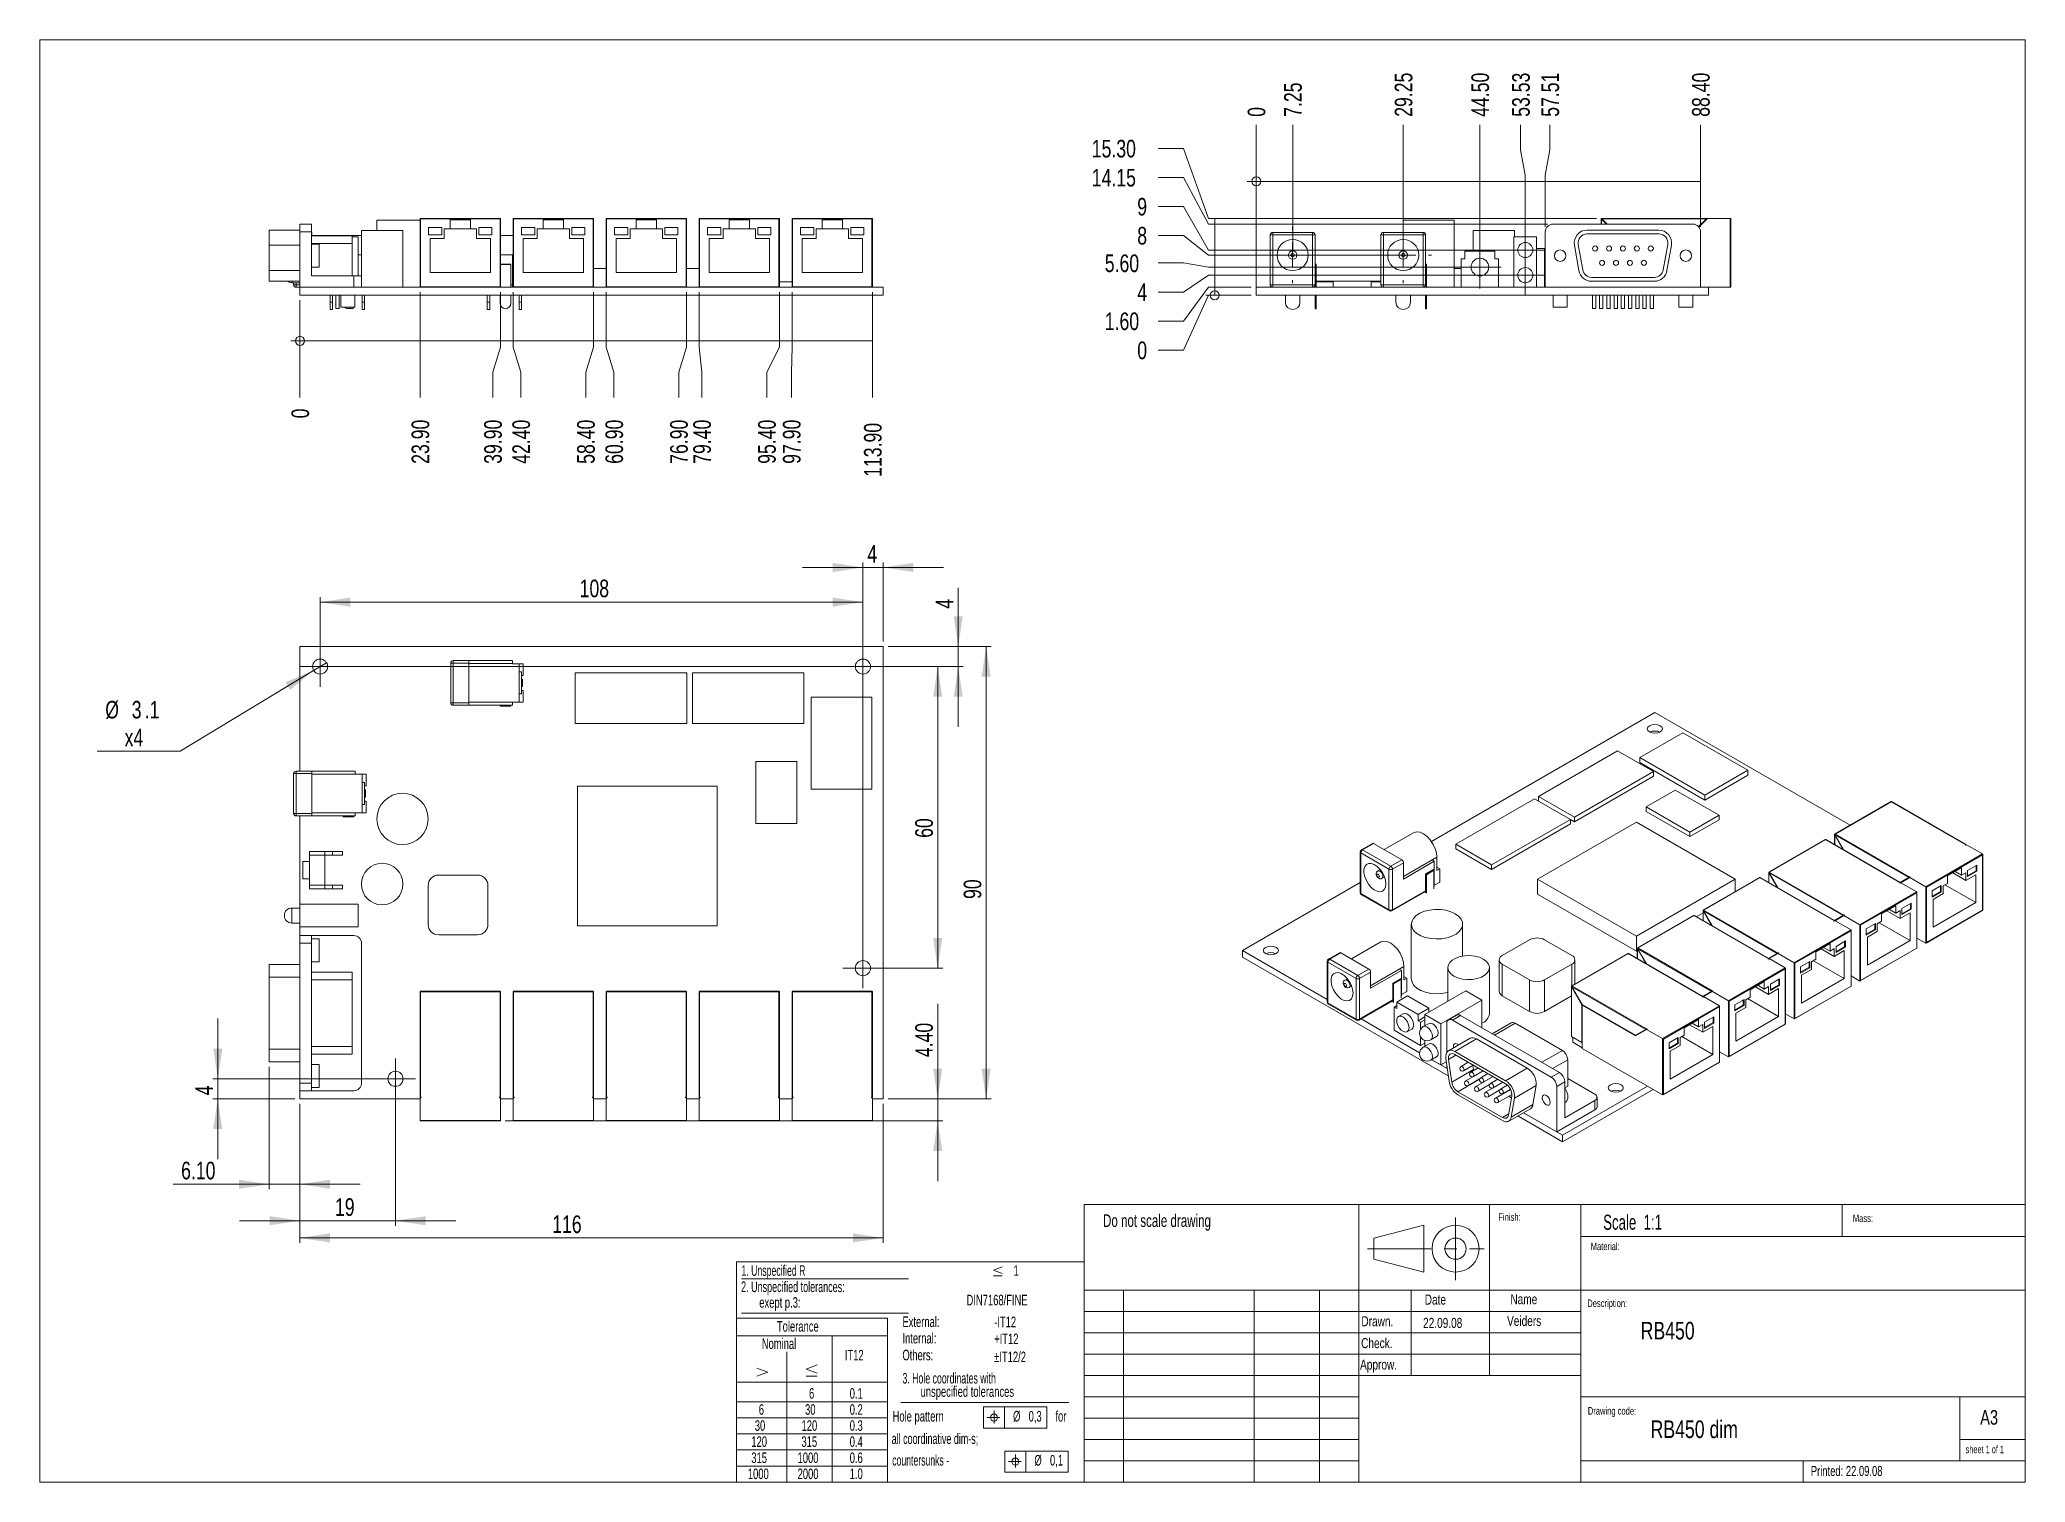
# Model space of a CAD drawing. Header units: millimetres. Extents: x 20 to 415, y 5 to 292.
import ezdxf

# ---------------------------------------------------------------- set-up
doc = ezdxf.new("R2010")
doc.units = ezdxf.units.MM
doc.header["$PDSIZE"] = -1
doc.linetypes.add('CENTERX2', pattern=[20.32, 12.7, -2.54, 2.54, -2.54])
doc.styles.add('SLDTEXTSTYLE0', font='TXT', dxfattribs={"width": 0.6655})
doc.styles.add('SLDTEXTSTYLE1', font='TXT', dxfattribs={"width": 0.617964})
doc.styles.add('SLDTEXTSTYLE10', font='TXT', dxfattribs={"width": 0.7})
doc.styles.add('SLDTEXTSTYLE2', font='TXT', dxfattribs={"width": 0.637771})
doc.styles.add('SLDTEXTSTYLE3', font='TXT', dxfattribs={"width": 0.63381})
doc.styles.add('SLDTEXTSTYLE4', font='TXT', dxfattribs={"width": 0.614308})
doc.styles.add('SLDTEXTSTYLE5', font='TXT', dxfattribs={"width": 0.620125})
doc.styles.add('SLDTEXTSTYLE6', font='TXT', dxfattribs={"width": 0.75})
doc.styles.add('SLDTEXTSTYLE7', font='TXT', dxfattribs={"width": 0.6375})
doc.styles.add('SLDTEXTSTYLE8', font='TXT', dxfattribs={"width": 0.65625})
doc.styles.add('SLDTEXTSTYLE9', font='TXT', dxfattribs={"width": 0.6875})
doc.dimstyles.new('SLDDIMSTYLE0', dxfattribs={"dimtxt": 3.5, "dimasz": 0.6, "dimexe": 0, "dimexo": 0.0625, "dimgap": 0.875, "dimtad": 0, "dimtih": 1, "dimtoh": 1, "dimdec": 0, "dimdsep": 46, "dimtxsty": 'SLDTEXTSTYLE6', "dimblk1": 'ORIGIN', "dimblk2": 'ORIGIN', "dimsah": 1, "dimcen": 0.09, "dimadec": 0, "dimazin": 0, "dimtfac": 1, "dimtdec": 0, "dimtofl": 0, "dimtmove": 0, "dimatfit": 3, "dimldrblk": 'ORIGIN', "dimfxl": 1, "dimtolj": 1, "dimtzin": 12, "dimarcsym": 0})
doc.dimstyles.new('SLDDIMSTYLE1', dxfattribs={"dimtxt": 3.5, "dimasz": 6, "dimexe": 0, "dimexo": 0.0625, "dimgap": 0.875, "dimtad": 0, "dimtih": 1, "dimtoh": 1, "dimzin": 4, "dimdsep": 46, "dimtxsty": 'SLDTEXTSTYLE6', "dimblk1": 'NONE', "dimblk2": 'NONE', "dimsah": 1, "dimcen": 0.09, "dimadec": 0, "dimazin": 0, "dimtfac": 1, "dimtofl": 0, "dimtmove": 0, "dimatfit": 3, "dimldrblk": 'NONE', "dimfxl": 1, "dimtolj": 1, "dimtzin": 12, "dimarcsym": 0})
doc.dimstyles.new('SLDDIMSTYLE2', dxfattribs={"dimtxt": 3.5, "dimasz": 6, "dimexe": 0, "dimexo": 0.0625, "dimgap": 0.875, "dimtad": 1, "dimzin": 12, "dimdsep": 46, "dimtxsty": 'SLDTEXTSTYLE6', "dimsah": 1, "dimcen": 0.09, "dimadec": 0, "dimazin": 0, "dimtfac": 1, "dimtofl": 0, "dimtmove": 0, "dimatfit": 3, "dimfxl": 1, "dimtolj": 1, "dimtzin": 12, "dimarcsym": 0})
doc.dimstyles.new('SLDDIMSTYLE3', dxfattribs={"dimtxt": 3.5, "dimasz": 6, "dimexe": 0, "dimexo": 0.0625, "dimgap": 0.875, "dimtad": 1, "dimzin": 4, "dimdsep": 46, "dimtxsty": 'SLDTEXTSTYLE6', "dimsah": 1, "dimcen": 0.09, "dimadec": 0, "dimazin": 0, "dimtfac": 1, "dimtofl": 0, "dimtmove": 0, "dimatfit": 3, "dimfxl": 1, "dimtolj": 1, "dimtzin": 12, "dimarcsym": 0})
doc.dimstyles.new('SLDDIMSTYLE4', dxfattribs={"dimtxt": 3.5, "dimasz": 6, "dimexe": 0, "dimexo": 0.0625, "dimgap": 0.875, "dimtad": 0, "dimtih": 1, "dimtoh": 1, "dimzin": 12, "dimdsep": 46, "dimtxsty": 'SLDTEXTSTYLE6', "dimsah": 1, "dimcen": 0.09, "dimadec": 0, "dimazin": 0, "dimtfac": 1, "dimtmove": 0, "dimatfit": 3, "dimfxl": 1, "dimtolj": 1, "dimtzin": 12, "dimarcsym": 0})
doc.dimstyles.new('SLDDIMSTYLE5', dxfattribs={"dimtxt": 3.5, "dimasz": 6, "dimexe": 0, "dimexo": 0.0625, "dimgap": 0.875, "dimtad": 0, "dimtih": 1, "dimtoh": 1, "dimzin": 12, "dimdsep": 46, "dimtxsty": 'SLDTEXTSTYLE6', "dimblk1": 'NONE', "dimblk2": 'NONE', "dimsah": 1, "dimcen": 0.09, "dimadec": 0, "dimazin": 0, "dimtfac": 1, "dimtofl": 0, "dimtmove": 0, "dimatfit": 3, "dimldrblk": 'NONE', "dimfxl": 1, "dimtolj": 1, "dimtzin": 12, "dimarcsym": 0})

msp = doc.modelspace()

# ---------------------------------------------------------------- texts
at = {"color": 7, "linetype": 'Continuous', "lineweight": 0, "attachment_point": 1}
for s, insert, char_height, style in [('Do not scale drawing', (231.536, 58.301), 2.5, 'SLDTEXTSTYLE9'), ('Finish:', (310.177, 58.527), 1.5, 'SLDTEXTSTYLE6'), ('Scale  1:1', (331.027, 58.243), 3, 'SLDTEXTSTYLE8'), ('Mass:', (380.694, 58.271), 1.5, 'SLDTEXTSTYLE6'), ('Material:', (328.548, 52.689), 1.5, 'SLDTEXTSTYLE6'), ('Date', (295.528, 42.349), 2, 'SLDTEXTSTYLE6'), ('Date', (295.528, 42.349), 2, 'SLDTEXTSTYLE6'), ('Name', (312.568, 42.427), 2, 'SLDTEXTSTYLE6'), ('Name', (312.568, 42.427), 2, 'SLDTEXTSTYLE6'), ('Description:', (327.861, 41.37), 1.5, 'SLDTEXTSTYLE6'), ('Drawn.', (282.925, 38.04), 2, 'SLDTEXTSTYLE6'), ('22.09.08', (295.197, 37.707), 2, 'SLDTEXTSTYLE6'), ('Veiders', (311.905, 38.103), 2, 'SLDTEXTSTYLE6'), ('RB450', (338.491, 36.915), 3.5, 'SLDTEXTSTYLE6'), ('Check.', (282.876, 33.693), 2, 'SLDTEXTSTYLE6'), ('Approw.', (282.67, 29.418), 2, 'SLDTEXTSTYLE6'), ('Drawing code:', (327.978, 19.96), 1.5, 'SLDTEXTSTYLE6'), ('RB450 dim', (340.468, 17.301), 3.5, 'SLDTEXTSTYLE6'), ('A3', (406.025, 19.375), 2.9104, 'SLDTEXTSTYLE6'), ('sheet 1 of 1', (403.14, 12.294), 1.5, 'SLDTEXTSTYLE7'), ('Printed: 22.09.08', (372.333, 8.25), 2, 'SLDTEXTSTYLE10')]:
    msp.add_mtext(s, dxfattribs=dict(at, insert=insert, char_height=char_height, style=style))

# ---------------------------------------------------------------- blocks, each defined once
blk = doc.blocks.new('Block1')
at = {"color": 7, "linetype": 'CENTERX2', "lineweight": 0}
for p, q in [((17.52, 12.45), (17.52, 0)), ((0, 6.27), (23.21, 6.27))]:
    blk.add_line(p, q, dxfattribs=at)
at = {"color": 7, "linetype": 'Continuous', "lineweight": 0}
blk.add_line((1.24, 8.37), (11.23, 10.94), dxfattribs=at)
at = {"color": 8, "linetype": 'Continuous', "lineweight": 0}
for p, q in [((1.24, 8.37), (1.24, 4.16)), ((11.23, 1.6), (11.23, 10.94)), ((1.24, 4.16), (11.23, 1.6))]:
    blk.add_line(p, q, dxfattribs=at)
at = {"color": 7, "linetype": 'Continuous', "lineweight": 0}
for radius in [4.67, 2.11]:
    blk.add_circle((17.52, 6.27), radius, dxfattribs=at)
blk.add_point((11.23, 6.27), dxfattribs=at)
blk = doc.blocks.new('SW_NOTE_0')
at = {"color": 0, "linetype": 'Continuous', "lineweight": 0, "char_height": 2.1, "attachment_point": 1, "style": 'SLDTEXTSTYLE0'}
for s, insert in [('%%c', (0, 2.71)), ('0,3', (3.1, 2.71))]:
    blk.add_mtext(s, dxfattribs=dict(at, insert=insert))
blk = doc.blocks.new('SW_NOTE_1')
at = {"color": 0, "linetype": 'Continuous', "lineweight": 0, "char_height": 2.1, "attachment_point": 1, "style": 'SLDTEXTSTYLE0'}
for s, insert in [('%%c', (0, 2.71)), ('0,1', (3.1, 2.71))]:
    blk.add_mtext(s, dxfattribs=dict(at, insert=insert))
blk = doc.blocks.new('DIN7168 FINE_tabula pielaides en')
at = {"color": 7, "linetype": 'Continuous', "lineweight": 0}
for p, q in [((0, 0), (0, 43.85)), ((0, 43.85), (69.13, 43.85)), ((69.13, 43.85), (69.13, 0)), ((0.94, 40.46), (34.2, 40.46)), ((52.83, 42.8), (51.07, 42.16)), ((51.07, 42.16), (52.83, 41.52)), ((51.07, 41.04), (52.83, 41.04)), ((0, 0), (0, 32.6)), ((0, 32.6), (30, 32.6)), ((0.94, 33.62), (34.2, 33.62)), ((30, 0), (30, 32.6)), ((0, 29.1), (30, 29.1)), ((19, 0), (19, 29.1)), ((10, 0), (10, 25.9)), ((0, 19.9), (30, 19.9)), ((6.2, 21.9), (4, 22.7)), ((4, 21.1), (6.2, 21.9)), ((16, 23.3), (13.8, 22.5)), ((13.8, 22.5), (16, 21.7)), ((13.8, 21.1), (16, 21.1)), ((0, 16), (30, 16)), ((32.68, 15.81), (66.09, 15.81)), ((0, 12.8), (30, 12.8)), ((49.1, 14.95), (49.1, 10.75)), ((53.3, 14.95), (49.1, 14.95)), ((49.8, 12.85), (52.37, 12.85)), ((51.2, 11.69), (51.2, 14.25)), ((53.3, 10.75), (53.3, 14.95)), ((53.3, 14.95), (61.68, 14.95)), ((61.68, 14.95), (61.68, 10.75)), ((0, 9.6), (30, 9.6)), ((49.1, 10.75), (53.3, 10.75)), ((61.68, 10.75), (53.3, 10.75)), ((0, 6.4), (30, 6.4)), ((53.35, 6.19), (53.35, 1.99)), ((57.55, 6.19), (53.35, 6.19)), ((54.05, 4.09), (56.61, 4.09)), ((55.45, 2.93), (55.45, 5.49)), ((57.55, 6.19), (65.93, 6.19)), ((57.55, 1.99), (57.55, 6.19)), ((65.93, 6.19), (65.93, 1.99)), ((0, 3.2), (30, 3.2)), ((69.13, 0), (0, 0)), ((0, 0), (30, 0)), ((53.35, 1.99), (57.55, 1.99)), ((65.93, 1.99), (57.55, 1.99))]:
    blk.add_line(p, q, dxfattribs=at)
for centre in [(51.2, 12.85), (55.45, 4.09)]:
    blk.add_circle(centre, 0.7, dxfattribs=at)
for name, p in [('SW_NOTE_0', (54.98, 11.45)), ('SW_NOTE_1', (59.23, 2.69))]:
    blk.add_blockref(name, p, dxfattribs=at)
at = {"color": 7, "linetype": 'Continuous', "lineweight": 0, "char_height": 2.1, "attachment_point": 1}
for s, insert, style in [('2. Unspecified tolerances:', (0.88, 39.91), 'SLDTEXTSTYLE2'), ('1. Unspecified R', (0.95, 43.14), 'SLDTEXTSTYLE1'), ('1', (55.09, 43.14), 'SLDTEXTSTYLE0'), ('exept p.3:', (4.5, 36.79), 'SLDTEXTSTYLE0'), ('DIN7168/FINE', (45.73, 37.27), 'SLDTEXTSTYLE0'), ('Tolerance', (8.01, 32.04), 'SLDTEXTSTYLE0'), ('External:', (32.98, 32.95), 'SLDTEXTSTYLE0'), ('-IT12', (51.23, 32.92), 'SLDTEXTSTYLE0'), ('Nominal', (5, 28.6), 'SLDTEXTSTYLE0'), ('Internal:', (32.98, 29.69), 'SLDTEXTSTYLE0'), ('+IT12', (51.23, 29.55), 'SLDTEXTSTYLE0'), ('IT12', (21.52, 26.3), 'SLDTEXTSTYLE0'), ('Others:', (32.98, 26.33), 'SLDTEXTSTYLE0'), ('±IT12/2', (51.23, 25.97), 'SLDTEXTSTYLE0'), ('3. Hole coordinates with', (32.98, 21.72), 'SLDTEXTSTYLE5'), ('6', (14.4, 18.7), 'SLDTEXTSTYLE0'), ('0.1', (22.49, 18.7), 'SLDTEXTSTYLE0'), ('unspecified tolerances', (36.59, 19.07), 'SLDTEXTSTYLE0'), ('30', (3.61, 12.3), 'SLDTEXTSTYLE0'), ('6', (4.4, 15.5), 'SLDTEXTSTYLE0'), ('120', (12.91, 12.3), 'SLDTEXTSTYLE0'), ('30', (13.61, 15.5), 'SLDTEXTSTYLE0'), ('0.2', (22.49, 15.5), 'SLDTEXTSTYLE0'), ('0.3', (22.49, 12.3), 'SLDTEXTSTYLE0'), ('Hole pattern', (31.02, 14.15), 'SLDTEXTSTYLE0'), ('for', (63.41, 14.15), 'SLDTEXTSTYLE0'), ('120', (2.92, 9.1), 'SLDTEXTSTYLE0'), ('315', (12.89, 9.1), 'SLDTEXTSTYLE0'), ('0.4', (22.49, 9.1), 'SLDTEXTSTYLE0'), ('all coordinative dim-s;', (30.84, 9.69), 'SLDTEXTSTYLE3'), ('315', (2.91, 5.9), 'SLDTEXTSTYLE0'), ('1000', (12.12, 5.9), 'SLDTEXTSTYLE0'), ('0.6', (22.49, 5.9), 'SLDTEXTSTYLE0'), ('countersunks - ', (30.95, 5.4), 'SLDTEXTSTYLE4'), ('1000', (2.23, 2.7), 'SLDTEXTSTYLE0'), ('2000', (12.13, 2.7), 'SLDTEXTSTYLE0'), ('1.0', (22.49, 2.7), 'SLDTEXTSTYLE0')]:
    blk.add_mtext(s, dxfattribs=dict(at, insert=insert, style=style))
blk = doc.blocks.new('_Origin')
at = {"color": 0, "linetype": 'ByBlock', "lineweight": -2}
blk.add_line((0, 0), (-1, 0), dxfattribs=at)
blk.add_circle((0, 0), 0.5, dxfattribs=at)
blk = doc.blocks.new('*D6')
at = {"color": 7, "linetype": 'Continuous', "lineweight": 0}
blk.add_line((71.77, 240.16), (71.77, 220.84), dxfattribs=at)
at = {"color": 7, "linetype": 'Continuous', "lineweight": 0, "xscale": 1.8, "yscale": 1.8}
blk.add_blockref('_Origin', (71.77, 232.09, 0.1), dxfattribs=at)
at = {"color": 7, "linetype": 'Continuous', "lineweight": 0, "insert": (70.08, 216.67), "char_height": 3.5, "attachment_point": 1, "rotation": 90, "style": 'SLDTEXTSTYLE6'}
blk.add_mtext('0', dxfattribs=at)
blk = doc.blocks.new('*D8')
at = {"color": 7, "linetype": 'Continuous', "lineweight": 0}
for p, q in [((95.67, 241.76), (95.67, 220.84)), ((71.77, 232.09), (95.67, 232.09))]:
    blk.add_line(p, q, dxfattribs=at)
at = {"color": 7, "linetype": 'Continuous', "lineweight": 0, "insert": (93.98, 207.62), "char_height": 3.5, "attachment_point": 1, "rotation": 90, "style": 'SLDTEXTSTYLE6'}
blk.add_mtext('23.90', dxfattribs=at)
blk = doc.blocks.new('_None')
blk = doc.blocks.new('*D9')
at = {"color": 7, "linetype": 'Continuous', "lineweight": 0}
for p, q in [((111.67, 230.84), (111.67, 241.76)), ((95.67, 232.09), (111.67, 232.09)), ((110.11, 225.84), (111.67, 230.84)), ((110.11, 225.84), (110.11, 220.84))]:
    blk.add_line(p, q, dxfattribs=at)
at = {"color": 7, "linetype": 'Continuous', "lineweight": 0, "insert": (108.42, 207.62), "char_height": 3.5, "attachment_point": 1, "rotation": 90, "style": 'SLDTEXTSTYLE6'}
blk.add_mtext('39.90', dxfattribs=at)
blk = doc.blocks.new('*D10')
at = {"color": 7, "linetype": 'Continuous', "lineweight": 0}
for p, q in [((114.17, 230.84), (114.17, 241.76)), ((111.67, 232.09), (114.17, 232.09)), ((115.73, 225.84), (114.17, 230.84)), ((115.73, 225.84), (115.73, 220.84))]:
    blk.add_line(p, q, dxfattribs=at)
at = {"color": 7, "linetype": 'Continuous', "lineweight": 0, "insert": (114.03, 207.62), "char_height": 3.5, "attachment_point": 1, "rotation": 90, "style": 'SLDTEXTSTYLE6'}
blk.add_mtext('42.40', dxfattribs=at)
blk = doc.blocks.new('*D11')
at = {"color": 7, "linetype": 'Continuous', "lineweight": 0}
for p, q in [((130.17, 230.84), (130.17, 241.76)), ((114.17, 232.09), (130.17, 232.09)), ((128.61, 225.84), (130.17, 230.84)), ((128.61, 225.84), (128.61, 220.84))]:
    blk.add_line(p, q, dxfattribs=at)
at = {"color": 7, "linetype": 'Continuous', "lineweight": 0, "insert": (126.91, 207.62), "char_height": 3.5, "attachment_point": 1, "rotation": 90, "style": 'SLDTEXTSTYLE6'}
blk.add_mtext('58.40', dxfattribs=at)
blk = doc.blocks.new('*D12')
at = {"color": 7, "linetype": 'Continuous', "lineweight": 0}
for p, q in [((132.67, 230.84), (132.67, 241.76)), ((130.17, 232.09), (132.67, 232.09)), ((134.23, 225.84), (132.67, 230.84)), ((134.23, 225.84), (134.23, 220.84))]:
    blk.add_line(p, q, dxfattribs=at)
at = {"color": 7, "linetype": 'Continuous', "lineweight": 0, "insert": (132.54, 207.62), "char_height": 3.5, "attachment_point": 1, "rotation": 90, "style": 'SLDTEXTSTYLE6'}
blk.add_mtext('60.90', dxfattribs=at)
blk = doc.blocks.new('*D13')
at = {"color": 7, "linetype": 'Continuous', "lineweight": 0}
for p, q in [((148.67, 230.84), (148.67, 241.76)), ((132.67, 232.09), (148.67, 232.09)), ((147.12, 225.84), (148.67, 230.84)), ((147.12, 225.84), (147.12, 220.84))]:
    blk.add_line(p, q, dxfattribs=at)
at = {"color": 7, "linetype": 'Continuous', "lineweight": 0, "insert": (145.42, 207.62), "char_height": 3.5, "attachment_point": 1, "rotation": 90, "style": 'SLDTEXTSTYLE6'}
blk.add_mtext('76.90', dxfattribs=at)
blk = doc.blocks.new('*D14')
at = {"color": 7, "linetype": 'Continuous', "lineweight": 0}
for p, q in [((151.17, 230.84), (151.17, 241.76)), ((148.67, 232.09), (151.17, 232.09)), ((151.72, 225.84), (151.17, 230.84)), ((151.72, 225.84), (151.72, 220.84))]:
    blk.add_line(p, q, dxfattribs=at)
at = {"color": 7, "linetype": 'Continuous', "lineweight": 0, "insert": (150.02, 207.62), "char_height": 3.5, "attachment_point": 1, "rotation": 90, "style": 'SLDTEXTSTYLE6'}
blk.add_mtext('79.40', dxfattribs=at)
blk = doc.blocks.new('*D15')
at = {"color": 7, "linetype": 'Continuous', "lineweight": 0}
for p, q in [((167.17, 230.84), (167.17, 241.76)), ((151.17, 232.09), (167.17, 232.09)), ((164.62, 225.84), (167.17, 230.84)), ((164.62, 225.84), (164.62, 220.84))]:
    blk.add_line(p, q, dxfattribs=at)
at = {"color": 7, "linetype": 'Continuous', "lineweight": 0, "insert": (162.92, 207.62), "char_height": 3.5, "attachment_point": 1, "rotation": 90, "style": 'SLDTEXTSTYLE6'}
blk.add_mtext('95.40', dxfattribs=at)
blk = doc.blocks.new('*D16')
at = {"color": 7, "linetype": 'Continuous', "lineweight": 0}
for p, q in [((169.67, 230.84), (169.67, 241.76)), ((167.17, 232.09), (169.67, 232.09)), ((169.54, 225.84), (169.67, 230.84)), ((169.54, 225.84), (169.54, 220.84))]:
    blk.add_line(p, q, dxfattribs=at)
at = {"color": 7, "linetype": 'Continuous', "lineweight": 0, "insert": (167.85, 207.62), "char_height": 3.5, "attachment_point": 1, "rotation": 90, "style": 'SLDTEXTSTYLE6'}
blk.add_mtext('97.90', dxfattribs=at)
blk = doc.blocks.new('*D17')
at = {"color": 7, "linetype": 'Continuous', "lineweight": 0}
for p, q in [((185.67, 241.76), (185.67, 220.84)), ((169.67, 232.09), (185.67, 232.09))]:
    blk.add_line(p, q, dxfattribs=at)
at = {"color": 7, "linetype": 'Continuous', "lineweight": 0, "insert": (183.98, 205.03), "char_height": 3.5, "attachment_point": 1, "rotation": 90, "style": 'SLDTEXTSTYLE6'}
blk.add_mtext('113.90', dxfattribs=at)
blk = doc.blocks.new('*D18')
at = {"color": 7, "linetype": 'Continuous', "lineweight": 0}
for p, q in [((71.77, 80.28), (71.77, 52.62)), ((187.77, 80.28), (187.77, 52.62)), ((71.77, 53.62), (187.77, 53.62))]:
    blk.add_line(p, q, dxfattribs=at)
for points in [[(71.77, 53.62), (77.77, 52.72), (77.77, 54.52)], [(187.77, 53.62), (181.77, 54.52), (181.77, 52.72)]]:
    blk.add_solid(points, dxfattribs=at)
at = {"color": 7, "linetype": 'Continuous', "lineweight": 0, "insert": (121.95, 58.09), "char_height": 3.5, "attachment_point": 1, "style": 'SLDTEXTSTYLE6'}
blk.add_mtext('116', dxfattribs=at)
blk = doc.blocks.new('*D19')
at = {"color": 7, "linetype": 'Continuous', "lineweight": 0}
for p, q in [((90.77, 84.28), (90.77, 56.04)), ((71.77, 80.28), (71.77, 56.04)), ((71.77, 57.04), (59.77, 57.04)), ((71.77, 57.04), (90.77, 57.04)), ((90.77, 57.04), (102.77, 57.04))]:
    blk.add_line(p, q, dxfattribs=at)
for points in [[(71.77, 57.04), (65.77, 57.94), (65.77, 56.14)], [(90.77, 57.04), (96.77, 56.14), (96.77, 57.94)]]:
    blk.add_solid(points, dxfattribs=at)
at = {"color": 7, "linetype": 'Continuous', "lineweight": 0, "insert": (78.74, 61.51), "char_height": 3.5, "attachment_point": 1, "style": 'SLDTEXTSTYLE6'}
blk.add_mtext('19', dxfattribs=at)
blk = doc.blocks.new('*D20')
at = {"color": 7, "linetype": 'Continuous', "lineweight": 0}
for p, q in [((183.77, 187), (171.77, 187)), ((183.77, 108.28), (183.77, 188)), ((187.77, 187), (183.77, 187)), ((187.77, 172.28), (187.77, 188)), ((187.77, 187), (199.77, 187))]:
    blk.add_line(p, q, dxfattribs=at)
for points in [[(183.77, 187), (177.77, 187.9), (177.77, 186.1)], [(187.77, 187), (193.77, 186.1), (193.77, 187.9)]]:
    blk.add_solid(points, dxfattribs=at)
at = {"color": 7, "linetype": 'Continuous', "lineweight": 0, "insert": (184.65, 191.48), "char_height": 3.5, "attachment_point": 1, "style": 'SLDTEXTSTYLE6'}
blk.add_mtext('4', dxfattribs=at)
blk = doc.blocks.new('*D21')
at = {"color": 7, "linetype": 'Continuous', "lineweight": 0}
for p, q in [((75.77, 168.28), (75.77, 181.1)), ((75.77, 180.1), (183.77, 180.1)), ((183.77, 168.28), (183.77, 181.1))]:
    blk.add_line(p, q, dxfattribs=at)
for points in [[(75.77, 180.1), (81.77, 179.2), (81.77, 181)], [(183.77, 180.1), (177.77, 181), (177.77, 179.2)]]:
    blk.add_solid(points, dxfattribs=at)
at = {"color": 7, "linetype": 'Continuous', "lineweight": 0, "insert": (127.41, 184.58), "char_height": 3.5, "attachment_point": 1, "style": 'SLDTEXTSTYLE6'}
blk.add_mtext('108', dxfattribs=at)
blk = doc.blocks.new('*D22')
at = {"color": 7, "linetype": 'Continuous', "lineweight": 0}
for p, q in [((188.77, 171.28), (209.28, 171.28)), ((208.28, 81.28), (208.28, 171.28)), ((188.77, 81.28), (209.28, 81.28))]:
    blk.add_line(p, q, dxfattribs=at)
for points in [[(208.28, 171.28), (207.38, 165.28), (209.18, 165.28)], [(208.28, 81.28), (209.18, 87.28), (207.38, 87.28)]]:
    blk.add_solid(points, dxfattribs=at)
at = {"color": 7, "linetype": 'Continuous', "lineweight": 0, "insert": (203.81, 121.05), "char_height": 3.5, "attachment_point": 1, "rotation": 90, "style": 'SLDTEXTSTYLE6'}
blk.add_mtext('90', dxfattribs=at)
blk = doc.blocks.new('*D23')
at = {"color": 7, "linetype": 'Continuous', "lineweight": 0}
for p, q in [((198.64, 81.28), (198.64, 100.21)), ((188.77, 81.28), (199.64, 81.28)), ((198.64, 76.88), (198.64, 81.28)), ((112.57, 76.88), (199.64, 76.88)), ((198.64, 76.88), (198.64, 64.88))]:
    blk.add_line(p, q, dxfattribs=at)
for points in [[(198.64, 81.28), (199.54, 87.28), (197.74, 87.28)], [(198.64, 76.88), (197.74, 70.88), (199.54, 70.88)]]:
    blk.add_solid(points, dxfattribs=at)
at = {"color": 7, "linetype": 'Continuous', "lineweight": 0, "insert": (194.17, 89.58), "char_height": 3.5, "attachment_point": 1, "rotation": 90, "style": 'SLDTEXTSTYLE6'}
blk.add_mtext('4.40', dxfattribs=at)
blk = doc.blocks.new('*D24')
at = {"color": 7, "linetype": 'Continuous', "lineweight": 0}
for p, q in [((55.42, 85.28), (55.42, 97.28)), ((89.77, 85.28), (54.42, 85.28)), ((55.42, 85.28), (55.42, 81.28)), ((70.77, 81.28), (54.42, 81.28)), ((55.42, 81.28), (55.42, 69.28))]:
    blk.add_line(p, q, dxfattribs=at)
for points in [[(55.42, 85.28), (56.32, 91.28), (54.52, 91.28)], [(55.42, 81.28), (54.52, 75.28), (56.32, 75.28)]]:
    blk.add_solid(points, dxfattribs=at)
at = {"color": 7, "linetype": 'Continuous', "lineweight": 0, "insert": (50.95, 81.98), "char_height": 3.5, "attachment_point": 1, "rotation": 90, "style": 'SLDTEXTSTYLE6'}
blk.add_mtext('4', dxfattribs=at)
blk = doc.blocks.new('*D25')
at = {"color": 7, "linetype": 'Continuous', "lineweight": 0}
for p, q in [((202.73, 171.28), (202.73, 182.98)), ((188.77, 171.28), (203.73, 171.28)), ((202.73, 167.28), (202.73, 171.28)), ((76.77, 167.28), (203.73, 167.28)), ((202.73, 167.28), (202.73, 155.28))]:
    blk.add_line(p, q, dxfattribs=at)
for points in [[(202.73, 171.28), (203.63, 177.28), (201.83, 177.28)], [(202.73, 167.28), (201.83, 161.28), (203.63, 161.28)]]:
    blk.add_solid(points, dxfattribs=at)
at = {"color": 7, "linetype": 'Continuous', "lineweight": 0, "insert": (198.25, 178.81), "char_height": 3.5, "attachment_point": 1, "rotation": 90, "style": 'SLDTEXTSTYLE6'}
blk.add_mtext('4', dxfattribs=at)
blk = doc.blocks.new('*D26')
at = {"color": 7, "linetype": 'Continuous', "lineweight": 0}
for p, q in [((184.77, 167.28), (199.64, 167.28)), ((198.64, 167.28), (198.64, 107.28)), ((184.77, 107.28), (199.64, 107.28))]:
    blk.add_line(p, q, dxfattribs=at)
for points in [[(198.64, 167.28), (197.74, 161.28), (199.54, 161.28)], [(198.64, 107.28), (199.54, 113.28), (197.74, 113.28)]]:
    blk.add_solid(points, dxfattribs=at)
at = {"color": 7, "linetype": 'Continuous', "lineweight": 0, "insert": (194.17, 133.21), "char_height": 3.5, "attachment_point": 1, "rotation": 90, "style": 'SLDTEXTSTYLE6'}
blk.add_mtext('60', dxfattribs=at)
blk = doc.blocks.new('*D27')
at = {"color": 7, "linetype": 'Continuous', "lineweight": 0}
for p, q in [((74.49, 166.51), (47.95, 150.44)), ((77.05, 168.06), (74.49, 166.51)), ((47.95, 150.44), (31.45, 150.44))]:
    blk.add_line(p, q, dxfattribs=at)
blk.add_solid([(74.49, 166.51), (68.89, 164.17), (69.82, 162.63)], dxfattribs=at)
at = {"color": 7, "linetype": 'Continuous', "lineweight": 0, "char_height": 3.5, "attachment_point": 1, "style": 'SLDTEXTSTYLE6'}
for s, insert in [('%%c', (33.04, 160.46)), ('3', (38.31, 160.46)), ('.1', (40.9, 160.46)), ('x4', (36.89, 154.91))]:
    blk.add_mtext(s, dxfattribs=dict(at, insert=insert))
blk = doc.blocks.new('*D28')
at = {"color": 7, "linetype": 'Continuous', "lineweight": 0}
for p, q in [((65.67, 87.64), (65.67, 63.3)), ((71.77, 80.28), (71.77, 63.3)), ((65.67, 64.3), (46.55, 64.3)), ((65.67, 64.3), (71.77, 64.3)), ((71.77, 64.3), (83.77, 64.3))]:
    blk.add_line(p, q, dxfattribs=at)
for points in [[(65.67, 64.3), (59.67, 65.2), (59.67, 63.4)], [(71.77, 64.3), (77.77, 63.4), (77.77, 65.2)]]:
    blk.add_solid(points, dxfattribs=at)
at = {"color": 7, "linetype": 'Continuous', "lineweight": 0, "insert": (48.13, 68.77), "char_height": 3.5, "attachment_point": 1, "style": 'SLDTEXTSTYLE6'}
blk.add_mtext('6.10', dxfattribs=at)
blk = doc.blocks.new('SW_CENTERMARKSYMBOL_0')
at = {"color": 0, "linetype": 'Continuous', "lineweight": 0}
for p, q in [((0, 2.5), (0, 4)), ((-2.5, 0), (-4, 0)), ((0, 0), (-2.5, 0)), ((0, 0), (0, 2.5)), ((0, 0), (0, -2.5)), ((0, 0), (2.5, 0)), ((2.5, 0), (4, 0)), ((0, -2.5), (0, -4))]:
    blk.add_line(p, q, dxfattribs=at)
blk = doc.blocks.new('SW_CENTERMARKSYMBOL_1')
at = {"color": 0, "linetype": 'Continuous', "lineweight": 0}
for p, q in [((0, 2.5), (0, 4)), ((-2.5, 0), (-4, 0)), ((0, 0), (-2.5, 0)), ((0, 0), (0, 2.5)), ((0, 0), (0, -2.5)), ((0, 0), (2.5, 0)), ((2.5, 0), (4, 0)), ((0, -2.5), (0, -4))]:
    blk.add_line(p, q, dxfattribs=at)
blk = doc.blocks.new('SW_CENTERMARKSYMBOL_2')
at = {"color": 0, "linetype": 'Continuous', "lineweight": 0}
for p, q in [((0, 2.5), (0, 4)), ((-2.5, 0), (-4, 0)), ((0, 0), (-2.5, 0)), ((0, 0), (0, 2.5)), ((0, 0), (0, -2.5)), ((0, 0), (2.5, 0)), ((2.5, 0), (4, 0)), ((0, -2.5), (0, -4))]:
    blk.add_line(p, q, dxfattribs=at)
blk = doc.blocks.new('*D32')
at = {"color": 7, "linetype": 'Continuous', "lineweight": 0}
blk.add_line((262.01, 242.16), (262.01, 275.07), dxfattribs=at)
at = {"color": 7, "linetype": 'Continuous', "lineweight": 0, "xscale": 1.8, "yscale": 1.8}
blk.add_blockref('_Origin', (262.01, 263.82, 0.1), dxfattribs=at)
at = {"color": 7, "linetype": 'Continuous', "lineweight": 0, "insert": (260.31, 276.66), "char_height": 3.5, "attachment_point": 1, "rotation": 90, "style": 'SLDTEXTSTYLE6'}
blk.add_mtext('0', dxfattribs=at)
blk = doc.blocks.new('*D33')
at = {"color": 7, "linetype": 'Continuous', "lineweight": 0}
for p, q in [((269.26, 250.16), (269.26, 275.07)), ((262.01, 263.82), (269.26, 263.82))]:
    blk.add_line(p, q, dxfattribs=at)
at = {"color": 7, "linetype": 'Continuous', "lineweight": 0, "insert": (267.56, 276.66), "char_height": 3.5, "attachment_point": 1, "rotation": 90, "style": 'SLDTEXTSTYLE6'}
blk.add_mtext('7.25', dxfattribs=at)
blk = doc.blocks.new('*D34')
at = {"color": 7, "linetype": 'Continuous', "lineweight": 0}
for p, q in [((291.26, 250.16), (291.26, 275.07)), ((269.26, 263.82), (291.26, 263.82))]:
    blk.add_line(p, q, dxfattribs=at)
at = {"color": 7, "linetype": 'Continuous', "lineweight": 0, "insert": (289.56, 276.66), "char_height": 3.5, "attachment_point": 1, "rotation": 90, "style": 'SLDTEXTSTYLE6'}
blk.add_mtext('29.25', dxfattribs=at)
blk = doc.blocks.new('*D35')
at = {"color": 7, "linetype": 'Continuous', "lineweight": 0}
for p, q in [((306.51, 247.76), (306.51, 275.07)), ((291.26, 263.82), (306.51, 263.82))]:
    blk.add_line(p, q, dxfattribs=at)
at = {"color": 7, "linetype": 'Continuous', "lineweight": 0, "insert": (304.81, 276.66), "char_height": 3.5, "attachment_point": 1, "rotation": 90, "style": 'SLDTEXTSTYLE6'}
blk.add_mtext('44.50', dxfattribs=at)
blk = doc.blocks.new('*D36')
at = {"color": 7, "linetype": 'Continuous', "lineweight": 0}
for p, q in [((314.61, 270.07), (314.61, 275.07)), ((314.61, 270.07), (315.54, 265.07)), ((315.54, 265.07), (315.54, 246.16)), ((306.51, 263.82), (315.54, 263.82))]:
    blk.add_line(p, q, dxfattribs=at)
at = {"color": 7, "linetype": 'Continuous', "lineweight": 0, "insert": (312.92, 276.66), "char_height": 3.5, "attachment_point": 1, "rotation": 90, "style": 'SLDTEXTSTYLE6'}
blk.add_mtext('53.53', dxfattribs=at)
blk = doc.blocks.new('*D37')
at = {"color": 7, "linetype": 'Continuous', "lineweight": 0}
for p, q in [((320.44, 270.07), (320.44, 275.07)), ((320.44, 270.07), (319.52, 265.07)), ((319.52, 265.07), (319.52, 254.78)), ((315.54, 263.82), (319.52, 263.82))]:
    blk.add_line(p, q, dxfattribs=at)
at = {"color": 7, "linetype": 'Continuous', "lineweight": 0, "insert": (318.75, 276.66), "char_height": 3.5, "attachment_point": 1, "rotation": 90, "style": 'SLDTEXTSTYLE6'}
blk.add_mtext('57.51', dxfattribs=at)
blk = doc.blocks.new('*D38')
at = {"color": 7, "linetype": 'Continuous', "lineweight": 0}
for p, q in [((350.41, 254.78), (350.41, 275.07)), ((319.52, 263.82), (350.41, 263.82))]:
    blk.add_line(p, q, dxfattribs=at)
at = {"color": 7, "linetype": 'Continuous', "lineweight": 0, "insert": (348.71, 276.66), "char_height": 3.5, "attachment_point": 1, "rotation": 90, "style": 'SLDTEXTSTYLE6'}
blk.add_mtext('88.40', dxfattribs=at)
blk = doc.blocks.new('*D39')
at = {"color": 7, "linetype": 'Continuous', "lineweight": 0}
for p, q in [((247.51, 230.26), (252.51, 241.16)), ((252.51, 241.16), (261.01, 241.16)), ((247.51, 230.26), (242.51, 230.26))]:
    blk.add_line(p, q, dxfattribs=at)
at = {"color": 7, "linetype": 'Continuous', "lineweight": 0, "xscale": 1.8, "yscale": 1.8}
blk.add_blockref('_Origin', (253.76, 241.16, 0.1), dxfattribs=at)
at = {"color": 7, "linetype": 'Continuous', "lineweight": 0, "insert": (238.34, 231.95), "char_height": 3.5, "attachment_point": 1, "style": 'SLDTEXTSTYLE6'}
blk.add_mtext('0', dxfattribs=at)
blk = doc.blocks.new('*D40')
at = {"color": 7, "linetype": 'Continuous', "lineweight": 0}
for p, q in [((247.51, 236.03), (252.51, 242.76)), ((252.51, 242.76), (261.01, 242.76)), ((253.76, 241.16), (253.76, 242.76)), ((247.51, 236.03), (242.51, 236.03))]:
    blk.add_line(p, q, dxfattribs=at)
at = {"color": 7, "linetype": 'Continuous', "lineweight": 0, "insert": (231.88, 237.73), "char_height": 3.5, "attachment_point": 1, "style": 'SLDTEXTSTYLE6'}
blk.add_mtext('1.60', dxfattribs=at)
blk = doc.blocks.new('*D41')
at = {"color": 7, "linetype": 'Continuous', "lineweight": 0}
for p, q in [((247.51, 241.8), (252.51, 245.16)), ((252.51, 245.16), (314.54, 245.16)), ((253.76, 242.76), (253.76, 245.16)), ((247.51, 241.8), (242.51, 241.8))]:
    blk.add_line(p, q, dxfattribs=at)
at = {"color": 7, "linetype": 'Continuous', "lineweight": 0, "insert": (238.34, 243.5), "char_height": 3.5, "attachment_point": 1, "style": 'SLDTEXTSTYLE6'}
blk.add_mtext('4', dxfattribs=at)
blk = doc.blocks.new('*D42')
at = {"color": 7, "linetype": 'Continuous', "lineweight": 0}
for p, q in [((247.51, 247.58), (242.51, 247.58)), ((247.51, 247.58), (252.51, 246.76)), ((252.51, 246.76), (305.51, 246.76)), ((253.76, 245.16), (253.76, 246.76))]:
    blk.add_line(p, q, dxfattribs=at)
at = {"color": 7, "linetype": 'Continuous', "lineweight": 0, "insert": (231.88, 249.27), "char_height": 3.5, "attachment_point": 1, "style": 'SLDTEXTSTYLE6'}
blk.add_mtext('5.60', dxfattribs=at)
blk = doc.blocks.new('*D43')
at = {"color": 7, "linetype": 'Continuous', "lineweight": 0}
for p, q in [((247.51, 253.06), (242.51, 253.06)), ((247.51, 253.06), (252.51, 249.16)), ((252.51, 249.16), (290.26, 249.16)), ((253.76, 246.76), (253.76, 249.16))]:
    blk.add_line(p, q, dxfattribs=at)
at = {"color": 7, "linetype": 'Continuous', "lineweight": 0, "insert": (238.34, 254.76), "char_height": 3.5, "attachment_point": 1, "style": 'SLDTEXTSTYLE6'}
blk.add_mtext('8', dxfattribs=at)
blk = doc.blocks.new('*D44')
at = {"color": 7, "linetype": 'Continuous', "lineweight": 0}
for p, q in [((247.51, 258.83), (242.51, 258.83)), ((247.51, 258.83), (252.51, 250.16)), ((252.51, 250.16), (314.54, 250.16)), ((253.76, 249.16), (253.76, 250.16))]:
    blk.add_line(p, q, dxfattribs=at)
at = {"color": 7, "linetype": 'Continuous', "lineweight": 0, "insert": (238.34, 260.53), "char_height": 3.5, "attachment_point": 1, "style": 'SLDTEXTSTYLE6'}
blk.add_mtext('9', dxfattribs=at)
blk = doc.blocks.new('*D45')
at = {"color": 7, "linetype": 'Continuous', "lineweight": 0}
for p, q in [((247.51, 264.61), (242.51, 264.61)), ((247.51, 264.61), (252.51, 255.31)), ((252.51, 255.31), (320.04, 255.31)), ((253.76, 250.16), (253.76, 255.31))]:
    blk.add_line(p, q, dxfattribs=at)
at = {"color": 7, "linetype": 'Continuous', "lineweight": 0, "insert": (229.29, 266.3), "char_height": 3.5, "attachment_point": 1, "style": 'SLDTEXTSTYLE6'}
blk.add_mtext('14.15', dxfattribs=at)
blk = doc.blocks.new('*D46')
at = {"color": 7, "linetype": 'Continuous', "lineweight": 0}
for p, q in [((247.51, 270.38), (242.51, 270.38)), ((247.51, 270.38), (252.51, 256.46)), ((252.51, 256.46), (329.71, 256.46)), ((253.76, 255.31), (253.76, 256.46))]:
    blk.add_line(p, q, dxfattribs=at)
at = {"color": 7, "linetype": 'Continuous', "lineweight": 0, "insert": (229.29, 272.07), "char_height": 3.5, "attachment_point": 1, "style": 'SLDTEXTSTYLE6'}
blk.add_mtext('15.30', dxfattribs=at)
blk = doc.blocks.new('SW_CENTERMARKSYMBOL_3')
at = {"color": 0, "linetype": 'Continuous', "lineweight": 0}
for p, q in [((0, 2.5), (0, 4.25)), ((-2.5, 0), (-4.25, 0)), ((0, 0), (-2.5, 0)), ((0, 0), (0, 2.5)), ((0, 0), (0, -2.5)), ((0, 0), (2.5, 0)), ((2.5, 0), (4.25, 0)), ((0, -2.5), (0, -4.25))]:
    blk.add_line(p, q, dxfattribs=at)
blk = doc.blocks.new('SW_CENTERMARKSYMBOL_4')
at = {"color": 0, "linetype": 'Continuous', "lineweight": 0}
for p, q in [((0, 2.5), (0, 4)), ((-2.5, 0), (-4, 0)), ((0, 0), (-2.5, 0)), ((0, 0), (0, 2.5)), ((0, 0), (0, -2.5)), ((0, 0), (2.5, 0)), ((2.5, 0), (4, 0)), ((0, -2.5), (0, -4))]:
    blk.add_line(p, q, dxfattribs=at)
blk = doc.blocks.new('SW_CENTERMARKSYMBOL_5')
at = {"color": 0, "linetype": 'Continuous', "lineweight": 0}
for p, q in [((0, 2.5), (0, 4)), ((-2.5, 0), (-4, 0)), ((0, 0), (-2.5, 0)), ((0, 0), (0, 2.5)), ((0, 0), (0, -2.5)), ((0, 0), (2.5, 0)), ((2.5, 0), (4, 0)), ((0, -2.5), (0, -4))]:
    blk.add_line(p, q, dxfattribs=at)
blk = doc.blocks.new('SW_CENTERMARKSYMBOL_6')
at = {"color": 0, "linetype": 'Continuous', "lineweight": 0}
for p, q in [((0, 5), (0, 5.6)), ((-5, 0), (-5.6, 0)), ((0, 0), (-2.5, 0)), ((0, 0), (0, 2.5)), ((0, 0), (0, -2.5)), ((0, 0), (2.5, 0)), ((5, 0), (5.6, 0)), ((0, -5), (0, -5.6))]:
    blk.add_line(p, q, dxfattribs=at)
blk = doc.blocks.new('SW_CENTERMARKSYMBOL_7')
at = {"color": 0, "linetype": 'Continuous', "lineweight": 0}
for p, q in [((0, 5), (0, 5.6)), ((-5, 0), (-5.6, 0)), ((0, 0), (-2.5, 0)), ((0, 0), (0, 2.5)), ((0, 0), (0, -2.5)), ((0, 0), (2.5, 0)), ((5, 0), (5.6, 0)), ((0, -5), (0, -5.6))]:
    blk.add_line(p, q, dxfattribs=at)

# ---------------------------------------------------------------- dimensions: what is measured, and where the dimension line sits
at = {"color": 7, "linetype": 'Continuous', "lineweight": 0}
for feature_location, offset, dtype, origin, dimstyle, picture, middle in [((291.255, 249.161, 0.1), (0, 25.911), 1, (262.005, 241.161, 0.1), 'SLDDIMSTYLE5', '*D34', (291.255, 281.935)), ((306.505, 246.761, 0.1), (0, 28.311), 1, (262.005, 241.161, 0.1), 'SLDDIMSTYLE1', '*D35', (306.505, 281.935)), ((315.535, 245.161, 0.1), (-0.924, 29.911), 1, (262.005, 241.161, 0.1), 'SLDDIMSTYLE5', '*D36', (314.611, 281.935)), ((319.519, 253.785, 0.1), (0.924, 21.288), 1, (262.005, 241.161, 0.1), 'SLDDIMSTYLE5', '*D37', (320.443, 281.935)), ((350.405, 253.785, 0.1), (0, 21.288), 1, (262.005, 241.161, 0.1), 'SLDDIMSTYLE1', '*D38', (350.405, 281.935)), ((269.255, 249.161, 0.1), (0, 25.911), 1, (262.005, 241.161, 0.1), 'SLDDIMSTYLE5', '*D33', (269.255, 280.763)), ((262.005423201, 241.161072842, 0.1), (0, 33.911260027), 1, (262.005423201, 241.161072842, 0.1), 'SLDDIMSTYLE0', '*D32', (262.005423201, 277.831771674)), ((330.705, 256.461, 0.1), (-88.195, 13.917), 0, (262.005, 241.161, 0.1), 'SLDDIMSTYLE1', '*D46', (235.648, 270.378)), ((321.043, 255.309, 0.1), (-78.533, 9.297), 0, (262.005, 241.161, 0.1), 'SLDDIMSTYLE5', '*D45', (235.648, 264.606)), ((315.535, 250.161, 0.1), (-73.025, 8.672), 0, (262.005, 241.161, 0.1), 'SLDDIMSTYLE5', '*D44', (239.751, 258.833)), ((291.255, 249.161, 0.1), (-48.745, 3.9), 0, (262.005, 241.161, 0.1), 'SLDDIMSTYLE5', '*D43', (239.751, 253.061)), ((306.505, 246.761, 0.1), (-63.995, 0.814), 0, (262.005, 241.161, 0.1), 'SLDDIMSTYLE1', '*D42', (236.82, 247.575)), ((315.535, 245.161, 0.1), (-73.025, -3.358), 0, (262.005, 241.161, 0.1), 'SLDDIMSTYLE5', '*D41', (239.751, 241.803)), ((71.770437835, 241.161072842, 0.1), (0, -20.319717402), 1, (71.770437835, 241.161072842, 0.1), 'SLDDIMSTYLE0', '*D6', (71.770437835, 218.081916635)), ((95.67, 242.761, 0.1), (0, -21.92), 1, (71.77, 241.161, 0.1), 'SLDDIMSTYLE1', '*D8', (95.67, 213.979)), ((111.67, 242.761, 0.1), (-1.556, -21.92), 1, (71.77, 241.161, 0.1), 'SLDDIMSTYLE1', '*D9', (110.114, 213.979)), ((114.17, 242.761, 0.1), (1.556, -21.92), 1, (71.77, 241.161, 0.1), 'SLDDIMSTYLE1', '*D10', (115.727, 213.979)), ((130.17, 242.761, 0.1), (-1.562, -21.92), 1, (71.77, 241.161, 0.1), 'SLDDIMSTYLE1', '*D11', (128.608, 213.979)), ((132.67, 242.761, 0.1), (1.562, -21.92), 1, (71.77, 241.161, 0.1), 'SLDDIMSTYLE1', '*D12', (134.232, 213.979)), ((148.67, 242.761, 0.1), (-1.553, -21.92), 1, (71.77, 241.161, 0.1), 'SLDDIMSTYLE1', '*D13', (147.118, 213.979)), ((151.17, 242.761, 0.1), (0.546, -21.92), 1, (71.77, 241.161, 0.1), 'SLDDIMSTYLE1', '*D14', (151.717, 213.979)), ((167.17, 242.761, 0.1), (-2.554, -21.92), 1, (71.77, 241.161, 0.1), 'SLDDIMSTYLE1', '*D15', (164.616, 213.979)), ((169.67, 242.761, 0.1), (-0.13, -21.92), 1, (71.77, 241.161, 0.1), 'SLDDIMSTYLE1', '*D16', (169.541, 213.979)), ((185.67, 242.761, 0.1), (0, -21.92), 1, (71.77, 241.161, 0.1), 'SLDDIMSTYLE1', '*D17', (185.67, 212.804)), ((262.005, 242.761, 0.1), (-19.495, -6.731), 0, (262.005, 241.161, 0.1), 'SLDDIMSTYLE1', '*D40', (236.82, 236.031)), ((262.005423201, 241.161072842, 0.1), (-19.494981596, -10.902963556), 0, (262.005423201, 241.161072842, 0.1), 'SLDDIMSTYLE0', '*D39', (239.7510028, 230.258109287))]:
    dim = msp.add_ordinate_dim(feature_location=feature_location, offset=offset, dtype=dtype, origin=origin, dimstyle=dimstyle, dxfattribs=at)
    dim.commit()
    dim.dimension.update_dxf_attribs({"geometry": picture, "text_midpoint": middle})
for base, p1, p2, dimstyle, picture, middle in [((183.77, 187.005), (187.77, 171.283), (183.77, 107.283), 'SLDDIMSTYLE2', '*D20', (185.946, 187.005)), ((183.77, 180.104), (75.77, 167.283), (183.77, 167.283), 'SLDDIMSTYLE2', '*D21', (131.29, 180.104)), ((71.77, 64.301), (65.674, 88.635), (71.77, 81.283), 'SLDDIMSTYLE3', '*D28', (52.657, 64.301)), ((90.77, 57.042), (71.77, 81.283), (90.77, 85.283), 'SLDDIMSTYLE2', '*D19', (81.323, 57.042)), ((187.77, 53.622), (71.77, 81.283), (187.77, 81.283), 'SLDDIMSTYLE2', '*D18', (125.823, 53.622))]:
    dim = msp.add_linear_dim(base=base, p1=p1, p2=p2, dimstyle=dimstyle, dxfattribs=at)
    dim.commit()
    dim.dimension.update_dxf_attribs({"geometry": picture, "text_midpoint": middle, "dimtype": 160})
for base, p1, p2, dimstyle, picture, middle in [((202.725, 171.283), (75.77, 167.283), (187.77, 171.283), 'SLDDIMSTYLE2', '*D25', (202.725, 180.104)), ((208.28, 171.283), (187.77, 81.283), (187.77, 171.283), 'SLDDIMSTYLE2', '*D22', (208.28, 123.632)), ((198.642, 107.283), (183.77, 167.283), (183.77, 107.283), 'SLDDIMSTYLE2', '*D26', (198.642, 135.793)), ((198.642, 81.283), (111.57, 76.883), (187.77, 81.283), 'SLDDIMSTYLE3', '*D23', (198.642, 94.101)), ((55.421, 81.283), (90.77, 85.283), (71.77, 81.283), 'SLDDIMSTYLE2', '*D24', (55.421, 83.274))]:
    dim = msp.add_linear_dim(base=base, p1=p1, p2=p2, angle=90, dimstyle=dimstyle, dxfattribs=at)
    dim.commit()
    dim.dimension.update_dxf_attribs({"geometry": picture, "text_midpoint": middle, "dimtype": 160})
dim = msp.add_diameter_dim_2p(p1=(77.054, 168.06), p2=(74.487, 166.506), text='<>.1\\Px4', dimstyle='SLDDIMSTYLE4', dxfattribs=at)
dim.commit()
dim.dimension.update_dxf_attribs({"geometry": '*D27', "text_midpoint": (38.904, 155.993), "dimtype": 163})

# ---------------------------------------------------------------- linework, layer by layer
at = {"color": 7, "linetype": 'Continuous', "lineweight": 0}
for p, q in [((415, 292), (20, 292)), ((20, 292), (20, 5)), ((415, 5), (415, 292)), ((415, 5), (415, 77.25)), ((227.8, 5), (227.8, 60.25)), ((227.8, 60.25), (415, 60.25)), ((282.4, 5), (282.4, 60.25)), ((308.4, 60.25), (308.4, 26.25)), ((326.6, 60.25), (326.6, 5)), ((378.6, 53.875), (378.6, 60.25)), ((415, 53.875), (326.6, 53.875)), ((227.8, 43.25), (415, 43.25)), ((235.6, 43.25), (235.6, 5)), ((261.6, 43.25), (261.6, 5)), ((274.6, 43.25), (274.6, 5)), ((292.8, 26.25), (292.8, 43.25)), ((326.6, 39), (227.8, 39)), ((326.6, 34.75), (227.8, 34.75)), ((326.6, 30.5), (227.8, 30.5)), ((326.6, 26.25), (227.8, 26.25)), ((282.4, 22), (227.8, 22)), ((326.6, 22), (415, 22)), ((402, 9.25), (402, 22)), ((282.4, 17.75), (227.8, 17.75)), ((282.4, 13.5), (227.8, 13.5)), ((415, 13.5), (402, 13.5)), ((227.8, 9.25), (282.4, 9.25)), ((326.6, 9.25), (415, 9.25)), ((370.8, 5), (370.8, 9.25)), ((20, 5), (415, 5))]:
    msp.add_line(p, q, dxfattribs=at)
at = {"color": 7, "linetype": 'Continuous', "lineweight": 15}
for p, q in [((65.674, 254.115), (71.77, 254.115)), ((65.674, 251.134), (65.674, 254.115)), ((71.77, 255.309), (74.056, 255.309)), ((71.77, 253.785), (71.77, 255.309)), ((71.77, 253.785), (71.77, 242.761)), ((74.056, 253.785), (71.77, 253.785)), ((74.056, 255.309), (74.056, 253.785)), ((74.056, 253.785), (74.056, 245.047)), ((74.056, 253.661), (74.12, 253.661)), ((74.12, 253.161), (74.056, 253.161)), ((82.184, 252.972), (74.056, 252.972)), ((74.12, 253.661), (74.12, 253.161)), ((74.12, 253.161), (74.12, 252.972)), ((83.99, 253.041), (74.12, 253.041)), ((82.184, 252.972), (82.184, 251.448)), ((83.99, 254.041), (83.99, 245.047)), ((83.99, 254.041), (92.26, 254.041)), ((87.07, 256.111), (87.07, 254.041)), ((87.07, 256.111), (95.67, 256.111)), ((92.26, 242.761), (92.26, 254.041)), ((95.67, 242.761), (95.67, 256.461)), ((95.67, 256.461), (111.67, 256.461)), ((95.87, 256.461), (95.77, 256.461)), ((111.57, 256.361), (95.77, 256.361)), ((95.77, 256.361), (95.77, 242.861)), ((97.37, 254.661), (97.37, 253.161)), ((99.97, 254.661), (97.37, 254.661)), ((97.37, 253.161), (99.97, 253.161)), ((99.97, 253.161), (99.97, 254.661)), ((101.67, 254.361), (100.47, 254.361)), ((100.47, 254.361), (100.47, 252.461)), ((105.67, 256.161), (101.67, 256.161)), ((101.67, 256.161), (101.67, 254.361)), ((101.67, 254.361), (105.67, 254.361)), ((105.67, 254.361), (105.67, 256.161)), ((106.87, 254.361), (105.67, 254.361)), ((106.87, 252.461), (106.87, 254.361)), ((107.37, 254.661), (107.37, 253.161)), ((109.97, 254.661), (107.37, 254.661)), ((107.37, 253.161), (109.97, 253.161)), ((109.97, 253.161), (109.97, 254.661)), ((111.47, 256.461), (111.57, 256.461)), ((111.57, 242.861), (111.57, 256.361)), ((111.67, 256.461), (111.67, 242.761)), ((114.17, 253.041), (111.67, 253.041)), ((114.17, 242.761), (114.17, 256.461)), ((114.17, 256.461), (130.17, 256.461)), ((114.37, 256.461), (114.27, 256.461)), ((130.07, 256.361), (114.27, 256.361)), ((114.27, 256.361), (114.27, 242.861)), ((118.47, 254.661), (115.87, 254.661)), ((115.87, 254.661), (115.87, 253.161)), ((115.87, 253.161), (118.47, 253.161)), ((118.47, 253.161), (118.47, 254.661)), ((118.97, 254.361), (118.97, 252.461)), ((120.17, 254.361), (118.97, 254.361)), ((124.17, 256.161), (120.17, 256.161)), ((120.17, 256.161), (120.17, 254.361)), ((120.17, 254.361), (124.17, 254.361)), ((124.17, 254.361), (124.17, 256.161)), ((125.37, 254.361), (124.17, 254.361)), ((125.37, 252.461), (125.37, 254.361)), ((128.47, 254.661), (125.87, 254.661)), ((125.87, 254.661), (125.87, 253.161)), ((125.87, 253.161), (128.47, 253.161)), ((128.47, 253.161), (128.47, 254.661)), ((129.97, 256.461), (130.07, 256.461)), ((130.07, 242.861), (130.07, 256.361)), ((130.17, 256.461), (130.17, 242.761)), ((132.67, 256.461), (148.67, 256.461)), ((132.67, 242.761), (132.67, 256.461)), ((132.87, 256.461), (132.77, 256.461)), ((148.57, 256.361), (132.77, 256.361)), ((132.77, 256.361), (132.77, 242.861)), ((136.97, 254.661), (134.37, 254.661)), ((134.37, 254.661), (134.37, 253.161)), ((134.37, 253.161), (136.97, 253.161)), ((136.97, 253.161), (136.97, 254.661)), ((137.47, 254.361), (137.47, 252.461)), ((138.67, 254.361), (137.47, 254.361)), ((142.67, 256.161), (138.67, 256.161)), ((138.67, 256.161), (138.67, 254.361)), ((138.67, 254.361), (142.67, 254.361)), ((142.67, 254.361), (142.67, 256.161)), ((143.87, 254.361), (142.67, 254.361)), ((143.87, 252.461), (143.87, 254.361)), ((146.97, 254.661), (144.37, 254.661)), ((144.37, 254.661), (144.37, 253.161)), ((144.37, 253.161), (146.97, 253.161)), ((146.97, 253.161), (146.97, 254.661)), ((148.47, 256.461), (148.57, 256.461)), ((148.57, 242.861), (148.57, 256.361)), ((148.67, 256.461), (148.67, 242.761)), ((151.17, 242.761), (151.17, 256.461)), ((151.17, 256.461), (167.17, 256.461)), ((151.37, 256.461), (151.27, 256.461)), ((151.27, 256.361), (151.27, 242.861)), ((167.07, 256.361), (151.27, 256.361)), ((155.47, 254.661), (152.87, 254.661)), ((152.87, 254.661), (152.87, 253.161)), ((152.87, 253.161), (155.47, 253.161)), ((155.47, 253.161), (155.47, 254.661)), ((157.17, 254.361), (155.97, 254.361)), ((155.97, 254.361), (155.97, 252.461)), ((157.17, 256.161), (157.17, 254.361)), ((161.17, 256.161), (157.17, 256.161)), ((157.17, 254.361), (161.17, 254.361)), ((161.17, 254.361), (161.17, 256.161)), ((162.37, 254.361), (161.17, 254.361)), ((162.37, 252.461), (162.37, 254.361)), ((165.47, 254.661), (162.87, 254.661)), ((162.87, 254.661), (162.87, 253.161)), ((162.87, 253.161), (165.47, 253.161)), ((165.47, 253.161), (165.47, 254.661)), ((166.97, 256.461), (167.07, 256.461)), ((167.07, 242.861), (167.07, 256.361)), ((167.17, 256.461), (167.17, 242.761)), ((169.67, 256.461), (185.67, 256.461)), ((169.67, 242.761), (169.67, 256.461)), ((169.87, 256.461), (169.77, 256.461)), ((185.57, 256.361), (169.77, 256.361)), ((169.77, 256.361), (169.77, 242.861)), ((171.37, 254.661), (171.37, 253.161)), ((173.97, 254.661), (171.37, 254.661)), ((171.37, 253.161), (173.97, 253.161)), ((173.97, 253.161), (173.97, 254.661)), ((175.67, 254.361), (174.47, 254.361)), ((174.47, 254.361), (174.47, 252.461)), ((179.67, 256.161), (175.67, 256.161)), ((175.67, 256.161), (175.67, 254.361)), ((175.67, 254.361), (179.67, 254.361)), ((179.67, 254.361), (179.67, 256.161)), ((180.87, 254.361), (179.67, 254.361)), ((180.87, 252.461), (180.87, 254.361)), ((183.97, 254.661), (181.37, 254.661)), ((181.37, 254.661), (181.37, 253.161)), ((181.37, 253.161), (183.97, 253.161)), ((183.97, 253.161), (183.97, 254.661)), ((185.47, 256.461), (185.57, 256.461)), ((185.57, 242.861), (185.57, 256.361)), ((185.67, 256.461), (185.67, 242.761)), ((264.805, 243.261), (264.805, 253.161)), ((265.305, 253.161), (264.805, 253.161)), ((265.305, 253.161), (265.305, 253.661)), ((265.305, 253.661), (273.205, 253.661)), ((273.205, 253.161), (265.305, 253.161)), ((265.305, 253.161), (265.305, 243.261)), ((273.205, 253.161), (273.205, 253.661)), ((273.205, 243.261), (273.205, 253.161)), ((273.705, 253.161), (273.205, 253.161)), ((273.705, 253.161), (273.705, 243.261)), ((286.805, 243.261), (286.805, 253.161)), ((287.305, 253.161), (286.805, 253.161)), ((287.305, 253.161), (287.305, 253.661)), ((287.305, 253.661), (295.205, 253.661)), ((287.305, 253.161), (287.305, 243.261)), ((295.205, 253.161), (287.305, 253.161)), ((291.215, 256.111), (291.215, 253.661)), ((291.215, 256.111), (301.415, 256.111)), ((295.205, 253.161), (295.205, 253.661)), ((295.205, 243.261), (295.205, 253.161)), ((295.705, 253.161), (295.205, 253.161)), ((295.705, 253.161), (295.705, 243.261)), ((301.415, 242.761), (301.415, 256.111)), ((305.135, 254.041), (305.135, 249.961)), ((305.135, 254.041), (313.405, 254.041)), ((313.405, 252.761), (313.405, 254.041)), ((319.519, 242.761), (319.519, 253.785)), ((348.881, 255.309), (321.043, 255.309)), ((342.113, 254.115), (327.812, 254.115)), ((342.113, 253.353), (327.812, 253.353)), ((330.605, 255.309), (330.605, 256.361)), ((330.605, 256.361), (330.635, 256.361)), ((330.609, 256.387), (330.635, 256.361)), ((330.635, 256.361), (330.705, 256.29)), ((330.705, 256.432), (330.68, 256.458)), ((330.705, 256.432), (330.705, 256.461)), ((330.705, 256.461), (351.664, 256.461)), ((330.776, 256.361), (330.705, 256.432)), ((330.705, 256.29), (331.687, 255.309)), ((330.705, 256.29), (330.705, 255.309)), ((331.829, 255.309), (330.776, 256.361)), ((351.564, 256.361), (330.776, 256.361)), ((351.564, 256.361), (350.011, 254.808)), ((350.076, 254.731), (351.805, 256.461)), ((350.405, 253.785), (350.405, 242.761)), ((351.805, 256.461), (351.664, 256.461)), ((356.305, 256.461), (351.805, 256.461)), ((356.305, 242.761), (356.305, 256.461)), ((356.405, 256.361), (356.405, 242.861)), ((65.674, 251.134), (71.77, 251.134)), ((65.674, 246.054), (65.674, 251.134)), ((82.184, 251.448), (74.056, 251.448)), ((75.58, 251.321), (74.056, 251.321)), ((75.58, 251.321), (75.58, 246.749)), ((83.33, 252.761), (82.184, 252.761)), ((82.184, 251.448), (82.184, 245.047)), ((83.33, 245.047), (83.33, 252.761)), ((83.99, 249.211), (83.33, 249.211)), ((100.47, 252.461), (97.67, 252.461)), ((97.67, 252.461), (97.67, 245.661)), ((109.67, 252.461), (106.87, 252.461)), ((109.67, 245.661), (109.67, 252.461)), ((111.67, 249.211), (114.03, 249.211)), ((114.03, 249.211), (114.03, 243.261)), ((114.17, 249.211), (114.03, 249.211)), ((118.97, 252.461), (116.17, 252.461)), ((116.17, 252.461), (116.17, 245.661)), ((128.17, 252.461), (125.37, 252.461)), ((128.17, 245.661), (128.17, 252.461)), ((137.47, 252.461), (134.67, 252.461)), ((134.67, 252.461), (134.67, 245.661)), ((146.67, 252.461), (143.87, 252.461)), ((146.67, 245.661), (146.67, 252.461)), ((153.17, 252.461), (153.17, 245.661)), ((155.97, 252.461), (153.17, 252.461)), ((165.17, 252.461), (162.37, 252.461)), ((165.17, 245.661), (165.17, 252.461)), ((174.47, 252.461), (171.67, 252.461)), ((171.67, 252.461), (171.67, 245.661)), ((183.67, 252.461), (180.87, 252.461)), ((183.67, 245.661), (183.67, 252.461)), ((309.505, 249.961), (303.505, 249.961)), ((303.505, 249.961), (303.505, 248.412)), ((309.505, 248.412), (309.505, 249.961)), ((313.285, 252.761), (313.285, 242.761)), ((317.785, 252.761), (313.285, 252.761)), ((317.785, 242.761), (317.785, 252.761)), ((317.785, 250.461), (319.375, 250.461)), ((319.375, 250.461), (319.375, 242.761)), ((325.31, 251.134), (326.206, 246.054)), ((326.061, 251.266), (326.956, 246.186)), ((342.968, 246.186), (343.864, 251.266)), ((343.718, 246.054), (344.614, 251.134)), ((65.674, 246.054), (71.77, 246.054)), ((65.674, 246.054), (65.674, 243.955)), ((74.056, 246.749), (75.58, 246.749)), ((82.489, 245.047), (74.056, 245.047)), ((82.489, 242.761), (82.489, 245.047)), ((82.489, 245.047), (84.013, 245.047)), ((84.013, 245.047), (84.013, 242.761)), ((97.67, 245.661), (109.67, 245.661)), ((111.67, 247.361), (113.73, 247.361)), ((113.73, 247.261), (111.67, 247.261)), ((113.73, 247.361), (113.73, 247.261)), ((113.73, 242.761), (113.73, 247.261)), ((116.17, 245.661), (128.17, 245.661)), ((130.17, 246.451), (132.67, 246.451)), ((134.67, 245.661), (146.67, 245.661)), ((148.67, 246.451), (151.17, 246.451)), ((153.17, 245.661), (165.17, 245.661)), ((171.67, 245.661), (183.67, 245.661)), ((273.805, 247.361), (273.705, 247.361)), ((273.905, 247.261), (273.905, 242.761)), ((295.805, 247.361), (295.705, 247.361)), ((295.905, 247.261), (295.905, 242.761)), ((301.415, 246.451), (302.805, 246.451)), ((302.805, 248.412), (302.805, 242.761)), ((303.505, 248.412), (302.805, 248.412)), ((309.505, 248.412), (310.205, 248.412)), ((310.205, 242.761), (310.205, 248.412)), ((65.674, 243.955), (71.77, 243.955)), ((70.17, 243.955), (70.17, 243.661)), ((70.17, 243.661), (71.77, 243.661)), ((70.52, 243.261), (70.52, 243.661)), ((71.02, 243.261), (70.52, 243.261)), ((71.02, 243.661), (71.02, 243.261)), ((71.02, 242.761), (71.02, 243.261)), ((71.02, 243.261), (71.77, 243.261)), ((71.77, 242.761), (71.02, 242.761)), ((71.77, 242.761), (71.77, 241.161)), ((71.77, 242.761), (95.67, 242.761)), ((71.77, 241.161), (187.77, 241.161)), ((77.77, 239.761), (77.77, 241.161)), ((78.27, 239.761), (78.27, 241.161)), ((78.913, 238.541), (78.913, 241.161)), ((79.583, 238.541), (79.583, 241.161)), ((79.898, 241.161), (79.898, 238.773)), ((82.692, 238.773), (82.692, 241.161)), ((84.12, 241.161), (84.12, 239.761)), ((84.62, 241.161), (84.62, 239.761)), ((111.67, 242.761), (95.67, 242.761)), ((95.77, 242.861), (111.57, 242.861)), ((109.02, 239.761), (109.02, 241.161)), ((109.52, 239.761), (109.52, 241.161)), ((111.59, 241.161), (111.59, 239.561)), ((111.67, 242.761), (114.17, 242.761)), ((113.73, 243.261), (114.03, 243.261)), ((113.73, 239.561), (113.73, 241.161)), ((114.03, 243.261), (114.03, 242.761)), ((130.17, 242.761), (114.17, 242.761)), ((114.27, 242.861), (130.07, 242.861)), ((115.37, 241.161), (115.37, 239.761)), ((115.87, 241.161), (115.87, 239.761)), ((130.17, 242.761), (132.67, 242.761)), ((148.67, 242.761), (132.67, 242.761)), ((132.77, 242.861), (148.57, 242.861)), ((148.67, 242.761), (151.17, 242.761)), ((167.17, 242.761), (151.17, 242.761)), ((151.27, 242.861), (167.07, 242.861)), ((167.17, 243.861), (169.67, 243.861)), ((167.17, 242.761), (169.67, 242.761)), ((185.67, 242.761), (169.67, 242.761)), ((169.77, 242.861), (185.57, 242.861)), ((185.67, 242.761), (187.77, 242.761)), ((187.77, 242.761), (187.77, 241.161)), ((262.005, 242.761), (262.005, 241.161)), ((262.005, 242.761), (287.305, 242.761)), ((262.005, 241.161), (352.005, 241.161)), ((265.305, 243.261), (264.805, 243.261)), ((265.305, 243.261), (273.205, 243.261)), ((265.305, 242.761), (265.305, 243.261)), ((267.805, 239.761), (267.805, 241.161)), ((270.705, 239.761), (270.705, 241.161)), ((273.205, 242.761), (273.205, 243.261)), ((273.705, 243.261), (273.205, 243.261)), ((273.705, 243.261), (273.705, 242.761)), ((273.705, 241.161), (273.705, 239.561)), ((273.905, 243.961), (286.805, 243.961)), ((273.905, 243.861), (277.325, 243.861)), ((273.905, 241.161), (273.905, 239.561)), ((277.325, 243.861), (277.325, 242.761)), ((284.905, 243.861), (286.805, 243.861)), ((284.905, 243.861), (284.905, 242.761)), ((287.305, 243.261), (286.805, 243.261)), ((287.305, 242.761), (287.305, 243.261)), ((287.305, 243.261), (295.205, 243.261)), ((295.205, 242.761), (287.305, 242.761)), ((289.805, 239.761), (289.805, 241.161)), ((292.705, 239.761), (292.705, 241.161)), ((295.205, 242.761), (295.205, 243.261)), ((295.705, 243.261), (295.205, 243.261)), ((295.205, 242.761), (352.005, 242.761)), ((295.705, 243.261), (295.705, 242.761)), ((295.705, 241.161), (295.705, 239.561)), ((295.905, 241.161), (295.905, 239.561)), ((313.285, 242.761), (317.785, 242.761)), ((319.519, 242.761), (350.405, 242.761)), ((321.068, 241.161), (321.068, 238.773)), ((323.862, 238.773), (323.862, 241.161)), ((328.707, 244.717), (341.217, 244.717)), ((328.707, 243.955), (341.217, 243.955)), ((328.887, 238.541), (328.887, 241.161)), ((329.557, 238.541), (329.557, 241.161)), ((330.322, 238.541), (330.322, 241.161)), ((330.992, 238.541), (330.992, 241.161)), ((331.757, 238.541), (331.757, 241.161)), ((332.427, 238.541), (332.427, 241.161)), ((333.192, 238.541), (333.192, 241.161)), ((333.862, 238.541), (333.862, 241.161)), ((334.627, 238.541), (334.627, 241.161)), ((335.297, 238.541), (335.297, 241.161)), ((336.062, 238.541), (336.062, 241.161)), ((336.732, 238.541), (336.732, 241.161)), ((337.497, 238.541), (337.497, 241.161)), ((338.167, 238.541), (338.167, 241.161)), ((338.932, 238.541), (338.932, 241.161)), ((339.602, 238.541), (339.602, 241.161)), ((340.367, 238.541), (340.367, 241.161)), ((341.037, 238.541), (341.037, 241.161)), ((346.062, 241.161), (346.062, 238.773)), ((348.856, 238.773), (348.856, 241.161)), ((352.005, 242.761), (352.005, 241.161)), ((356.305, 242.761), (352.005, 242.761)), ((77.77, 239.761), (77.77, 238.311)), ((78.27, 239.761), (77.77, 239.761)), ((77.77, 238.311), (78.27, 238.311)), ((78.27, 239.761), (78.27, 238.311)), ((79.583, 238.541), (78.913, 238.541)), ((82.692, 238.773), (79.898, 238.773)), ((81.703, 238.541), (81.703, 238.773)), ((82.373, 238.541), (81.703, 238.541)), ((82.373, 238.541), (82.373, 238.773)), ((84.62, 239.761), (84.12, 239.761)), ((84.12, 239.761), (84.12, 238.311)), ((84.12, 238.311), (84.62, 238.311)), ((84.62, 239.761), (84.62, 238.311)), ((109.02, 239.761), (109.02, 238.311)), ((109.52, 239.761), (109.02, 239.761)), ((109.02, 238.311), (109.52, 238.311)), ((109.52, 239.761), (109.52, 238.311)), ((115.87, 239.761), (115.37, 239.761)), ((115.37, 239.761), (115.37, 238.311)), ((115.37, 238.311), (115.87, 238.311)), ((115.87, 239.761), (115.87, 238.311)), ((273.905, 239.561), (273.705, 239.561)), ((273.705, 239.561), (273.705, 238.491)), ((273.705, 238.491), (273.905, 238.491)), ((273.905, 239.561), (273.905, 238.491)), ((295.905, 239.561), (295.705, 239.561)), ((295.705, 239.561), (295.705, 238.491)), ((295.705, 238.491), (295.905, 238.491)), ((295.905, 239.561), (295.905, 238.491)), ((323.862, 238.773), (321.068, 238.773)), ((329.557, 238.541), (328.887, 238.541)), ((330.992, 238.541), (330.322, 238.541)), ((332.427, 238.541), (331.757, 238.541)), ((333.862, 238.541), (333.192, 238.541)), ((335.297, 238.541), (334.627, 238.541)), ((336.732, 238.541), (336.062, 238.541)), ((338.167, 238.541), (337.497, 238.541)), ((339.602, 238.541), (338.932, 238.541)), ((341.037, 238.541), (340.367, 238.541)), ((348.856, 238.773), (346.062, 238.773)), ((71.77, 171.283), (71.77, 146.483)), ((187.77, 171.283), (71.77, 171.283)), ((187.77, 81.283), (187.77, 171.283)), ((101.77, 167.983), (102.27, 167.983)), ((101.77, 160.083), (101.77, 167.983)), ((102.27, 167.983), (102.27, 168.483)), ((102.27, 168.483), (105.37, 168.483)), ((105.37, 167.983), (102.27, 167.983)), ((102.27, 167.983), (102.27, 160.083)), ((105.37, 168.483), (105.37, 167.983)), ((105.37, 168.483), (114.03, 168.483)), ((105.37, 167.983), (105.37, 160.083)), ((105.37, 167.869), (114.03, 167.869)), ((114.03, 167.869), (114.03, 168.483)), ((114.03, 167.863), (114.03, 167.869)), ((114.03, 167.863), (115.37, 167.863)), ((115.37, 160.209), (115.37, 167.863)), ((115.37, 167.863), (116.17, 167.863)), ((115.87, 166.239), (115.37, 166.239)), ((115.87, 166.239), (115.87, 161.839)), ((116.17, 165.533), (116.17, 167.863)), ((148.74, 166.063), (126.54, 166.063)), ((126.54, 166.063), (126.54, 155.963)), ((148.74, 155.963), (148.74, 166.063)), ((172.04, 166.063), (149.84, 166.063)), ((149.84, 166.063), (149.84, 155.963)), ((172.04, 155.963), (172.04, 166.063)), ((115.87, 165.533), (116.17, 165.533)), ((115.97, 164.789), (115.87, 164.789)), ((115.87, 163.289), (115.97, 163.289)), ((115.87, 162.533), (116.17, 162.533)), ((115.97, 163.289), (115.97, 164.789)), ((116.07, 164.689), (116.07, 163.389)), ((116.17, 160.203), (116.17, 162.533)), ((101.77, 160.083), (102.27, 160.083)), ((102.27, 160.083), (105.37, 160.083)), ((102.27, 159.583), (102.27, 160.083)), ((105.37, 159.583), (102.27, 159.583)), ((105.37, 160.209), (115.37, 160.209)), ((105.37, 160.083), (105.37, 159.583)), ((105.37, 159.583), (114.03, 159.583)), ((111.59, 159.483), (111.59, 159.583)), ((111.59, 159.483), (113.73, 159.483)), ((111.59, 159.383), (111.59, 159.483)), ((113.73, 159.383), (111.59, 159.383)), ((113.73, 159.483), (113.73, 159.583)), ((113.73, 159.483), (113.73, 159.383)), ((114.03, 159.583), (114.03, 160.203)), ((115.37, 160.203), (114.03, 160.203)), ((115.37, 161.839), (115.87, 161.839)), ((115.37, 160.203), (115.37, 160.209)), ((115.37, 160.203), (116.17, 160.203)), ((173.47, 161.183), (173.47, 142.883)), ((185.57, 161.183), (173.47, 161.183)), ((185.57, 142.883), (185.57, 161.183)), ((341.301, 158.162), (296.843, 132.497)), ((380.161, 135.728), (341.301, 158.162)), ((126.54, 155.963), (148.74, 155.963)), ((149.84, 155.963), (172.04, 155.963)), ((346.887, 154.121), (338.331, 149.182)), ((359.827, 146.651), (346.887, 154.121)), ((333.869, 150.508), (318.171, 141.446)), ((341.011, 146.385), (333.869, 150.508)), ((71.02, 145.983), (71.02, 146.483)), ((71.02, 146.483), (74.12, 146.483)), ((74.12, 146.483), (74.12, 145.983)), ((74.12, 146.483), (82.78, 146.483)), ((82.78, 145.869), (82.78, 146.483)), ((170.63, 148.383), (162.43, 148.383)), ((162.43, 148.383), (162.43, 136.083)), ((170.63, 136.083), (170.63, 148.383)), ((325.313, 137.323), (341.011, 146.385)), ((338.331, 149.182), (338.331, 148.202)), ((338.331, 149.182), (351.271, 141.711)), ((338.331, 148.202), (351.271, 140.732)), ((341.011, 146.385), (341.011, 145.487)), ((351.271, 141.711), (359.827, 146.651)), ((359.827, 146.651), (359.827, 145.671)), ((70.52, 138.083), (70.52, 145.983)), ((70.52, 145.983), (71.02, 145.983)), ((74.12, 145.983), (71.02, 145.983)), ((71.02, 145.983), (71.02, 138.083)), ((74.12, 145.983), (74.12, 138.083)), ((74.12, 145.869), (82.78, 145.869)), ((82.78, 145.863), (82.78, 145.869)), ((82.78, 145.863), (84.12, 145.863)), ((84.12, 138.209), (84.12, 145.863)), ((84.12, 145.863), (84.92, 145.863)), ((84.62, 144.239), (84.12, 144.239)), ((84.62, 144.239), (84.62, 139.839)), ((84.62, 143.533), (84.92, 143.533)), ((84.72, 142.789), (84.62, 142.789)), ((84.72, 141.289), (84.72, 142.789)), ((84.82, 142.689), (84.82, 141.389)), ((84.92, 143.533), (84.92, 145.863)), ((154.77, 143.483), (126.97, 143.483)), ((126.97, 143.483), (126.97, 115.683)), ((154.77, 115.683), (154.77, 143.483)), ((173.47, 142.883), (185.57, 142.883)), ((325.313, 136.425), (341.011, 145.487)), ((345.374, 142.716), (339.576, 139.368)), ((354.071, 137.695), (345.374, 142.716)), ((351.271, 140.732), (359.827, 145.671)), ((84.12, 139.839), (84.62, 139.839)), ((84.62, 141.289), (84.72, 141.289)), ((84.62, 140.533), (84.92, 140.533)), ((84.92, 138.203), (84.92, 140.533)), ((317.394, 140.997), (301.696, 131.935)), ((324.535, 136.874), (317.394, 140.997)), ((318.171, 141.446), (318.171, 140.548)), ((318.171, 141.446), (325.313, 137.323)), ((339.576, 139.368), (339.576, 138.47)), ((339.576, 139.368), (348.273, 134.347)), ((339.576, 138.47), (348.273, 133.449)), ((351.271, 141.711), (351.271, 140.732)), ((388.323, 140.407), (377.151, 133.957)), ((388.203, 140.371), (377.172, 134.003)), ((388.234, 140.374), (388.305, 140.415)), ((403.143, 131.851), (388.323, 140.407)), ((403.173, 131.868), (388.373, 140.412)), ((70.52, 138.083), (71.02, 138.083)), ((71.02, 138.083), (74.12, 138.083)), ((71.02, 137.583), (71.02, 138.083)), ((74.12, 137.583), (71.02, 137.583)), ((71.77, 137.583), (71.77, 120.003)), ((74.12, 138.209), (84.12, 138.209)), ((74.12, 138.083), (74.12, 137.583)), ((74.12, 137.583), (82.78, 137.583)), ((80.34, 137.483), (80.34, 137.583)), ((80.34, 137.383), (80.34, 137.483)), ((80.34, 137.483), (82.48, 137.483)), ((82.48, 137.383), (80.34, 137.383)), ((82.48, 137.483), (82.48, 137.583)), ((82.48, 137.483), (82.48, 137.383)), ((84.12, 138.203), (82.78, 138.203)), ((82.78, 137.583), (82.78, 138.203)), ((84.12, 138.203), (84.12, 138.209)), ((84.12, 138.203), (84.92, 138.203)), ((162.43, 136.083), (170.63, 136.083)), ((308.838, 127.812), (324.535, 136.874)), ((308.838, 126.914), (324.535, 135.976)), ((337.624, 136.356), (317.966, 125.008)), ((324.535, 136.874), (325.313, 136.425)), ((324.535, 136.874), (324.535, 135.976)), ((325.313, 137.323), (325.313, 136.425)), ((357.281, 125.008), (337.624, 136.356)), ((348.273, 134.347), (354.071, 137.695)), ((348.273, 133.449), (354.071, 136.796)), ((348.273, 134.347), (348.273, 133.449)), ((354.071, 137.695), (354.071, 136.796)), ((76.72, 130.483), (73.67, 130.483)), ((73.67, 129.783), (73.67, 130.483)), ((76.72, 129.783), (76.72, 130.483)), ((78.22, 130.483), (76.72, 130.483)), ((78.22, 129.783), (78.22, 130.483)), ((80.22, 130.483), (78.22, 130.483)), ((80.22, 129.783), (80.22, 130.483)), ((282.677, 130.405), (282.677, 122.322)), ((285.119, 132.104), (282.927, 130.838)), ((285.369, 132.079), (283.177, 130.814)), ((283.177, 130.814), (288.763, 127.589)), ((285.369, 132.079), (290.955, 128.854)), ((293.314, 134.234), (287.474, 130.863)), ((301.696, 131.935), (301.696, 131.037)), ((301.696, 131.935), (308.838, 127.812)), ((301.696, 131.037), (308.838, 126.914)), ((375.242, 132.855), (364.07, 126.405)), ((375.121, 132.819), (364.09, 126.451)), ((375.153, 132.822), (375.224, 132.863)), ((390.062, 124.3), (375.242, 132.855)), ((390.091, 124.317), (375.292, 132.86)), ((377.051, 133.876), (377.051, 131.844)), ((377.051, 133.876), (377.08, 133.777)), ((377.08, 133.777), (378.769, 130.853)), ((377.08, 133.777), (377.08, 131.828)), ((377.133, 133.965), (377.083, 133.936)), ((377.13, 133.806), (377.101, 133.904)), ((391.83, 125.32), (377.13, 133.806)), ((378.869, 130.795), (377.13, 133.806)), ((377.133, 133.965), (377.204, 134.006)), ((377.151, 133.957), (391.971, 125.402)), ((403.073, 131.811), (403.143, 131.851)), ((403.073, 131.811), (403.143, 131.851)), ((403.073, 131.811), (403.173, 131.753)), ((403.143, 131.851), (403.143, 131.851)), ((403.173, 131.753), (403.314, 131.835)), ((406.496, 129.998), (403.314, 131.835)), ((73.67, 128.533), (72.37, 128.533)), ((72.37, 125.033), (72.37, 128.533)), ((73.67, 123.783), (73.67, 129.783)), ((76.72, 129.783), (73.67, 129.783)), ((76.72, 129.783), (76.72, 123.783)), ((76.72, 129.783), (78.22, 129.783)), ((78.22, 129.783), (80.22, 129.783)), ((288.409, 126.976), (282.823, 130.201)), ((282.823, 130.201), (282.823, 122.118)), ((286.682, 126.919), (286.181, 126.63)), ((288.409, 118.893), (288.409, 126.976)), ((288.763, 127.589), (290.955, 128.854)), ((291.308, 128.242), (289.116, 126.976)), ((289.116, 126.976), (289.116, 118.893)), ((291.308, 125.528), (297.937, 129.354)), ((291.308, 125.017), (297.432, 128.552)), ((291.308, 128.242), (291.308, 125.017)), ((297.22, 126.919), (295.707, 126.045)), ((295.777, 126.004), (297.291, 126.878)), ((297.361, 126.755), (295.848, 125.882)), ((297.941, 129.352), (296.994, 128.805)), ((297.432, 128.552), (296.994, 128.805)), ((297.291, 126.878), (297.22, 126.919)), ((297.361, 123.081), (297.361, 126.755)), ((297.432, 128.552), (297.432, 123.693)), ((297.941, 129.352), (297.937, 129.354)), ((297.941, 129.352), (297.941, 126.698)), ((298.507, 127.024), (297.941, 127.351)), ((297.941, 126.698), (298.507, 127.024)), ((298.507, 124.412), (298.507, 127.024)), ((308.838, 127.812), (308.838, 126.914)), ((364.051, 126.413), (364.001, 126.384)), ((364.051, 126.413), (364.122, 126.454)), ((364.07, 126.405), (378.89, 117.85)), ((395.182, 123.466), (406.496, 129.998)), ((406.496, 129.834), (395.324, 123.385)), ((402.324, 127.263), (399.496, 125.63)), ((402.324, 125.793), (401.051, 126.528)), ((402.324, 125.793), (402.324, 127.263)), ((405.365, 127.793), (403.526, 126.732)), ((403.526, 126.732), (403.526, 125.507)), ((403.526, 125.67), (405.223, 126.65)), ((403.526, 125.507), (405.365, 126.568)), ((405.223, 126.65), (405.223, 127.711)), ((405.223, 126.65), (405.365, 126.568)), ((405.365, 126.568), (405.365, 127.793)), ((406.496, 129.998), (406.496, 129.834)), ((406.496, 118.811), (406.496, 129.834)), ((406.525, 118.794), (406.525, 129.933)), ((72.37, 125.033), (73.67, 125.033)), ((73.67, 123.783), (76.72, 123.783)), ((73.67, 123.783), (73.67, 123.083)), ((73.67, 123.083), (76.72, 123.083)), ((76.72, 123.783), (76.72, 123.083)), ((78.22, 123.783), (76.72, 123.783)), ((76.72, 123.083), (78.22, 123.083)), ((78.22, 123.783), (78.22, 123.083)), ((80.22, 123.783), (78.22, 123.783)), ((78.22, 123.083), (80.22, 123.083)), ((80.22, 123.783), (80.22, 123.083)), ((97.27, 123.713), (97.27, 116.013)), ((107.07, 125.813), (99.37, 125.813)), ((109.17, 116.013), (109.17, 123.713)), ((282.677, 124.319), (259.276, 110.81)), ((287.032, 125.159), (287.532, 125.447)), ((289.013, 118.664), (295.707, 122.528)), ((289.116, 118.893), (295.707, 122.697)), ((295.707, 126.045), (295.707, 122.697)), ((295.777, 126.004), (295.707, 126.045)), ((295.707, 122.697), (295.707, 122.289)), ((295.848, 125.882), (295.848, 122.207)), ((297.361, 123.652), (297.432, 123.693)), ((297.432, 123.791), (298.507, 124.412)), ((317.966, 125.008), (317.966, 121.995)), ((317.966, 125.008), (337.624, 113.66)), ((337.624, 113.66), (357.281, 125.008)), ((362.161, 125.303), (350.988, 118.854)), ((362.04, 125.267), (351.009, 118.899)), ((357.281, 125.008), (357.281, 122.52)), ((362.072, 125.27), (362.142, 125.311)), ((376.98, 116.748), (362.161, 125.303)), ((377.01, 116.765), (362.211, 125.308)), ((363.97, 126.324), (363.97, 124.293)), ((363.97, 126.324), (363.999, 126.225)), ((363.999, 126.225), (365.687, 123.301)), ((363.999, 126.225), (363.999, 124.276)), ((364.049, 126.254), (364.02, 126.353)), ((378.748, 117.768), (364.049, 126.254)), ((365.787, 123.243), (364.049, 126.254)), ((389.991, 124.259), (390.062, 124.3)), ((389.991, 124.259), (390.062, 124.3)), ((389.991, 124.259), (390.091, 124.201)), ((392.042, 125.443), (389.992, 124.259)), ((391.83, 125.32), (389.992, 124.259)), ((390.062, 124.3), (390.062, 124.3)), ((390.091, 124.201), (390.233, 124.283)), ((390.233, 124.283), (392, 125.303)), ((393.415, 122.446), (390.233, 124.283)), ((391.971, 125.402), (391.83, 125.32)), ((392.042, 125.443), (391.971, 125.402)), ((392.142, 125.385), (392, 125.303)), ((395.182, 123.466), (392, 125.303)), ((392.142, 125.385), (392.042, 125.443)), ((395.182, 112.28), (395.182, 123.466)), ((395.324, 123.385), (395.182, 123.466)), ((395.324, 123.385), (395.324, 112.361)), ((398.294, 123.711), (396.455, 122.65)), ((396.455, 122.65), (396.455, 121.425)), ((396.455, 121.588), (398.152, 122.568)), ((396.455, 121.425), (398.294, 122.486)), ((398.152, 122.568), (398.152, 123.629)), ((398.152, 122.568), (398.294, 122.486)), ((398.294, 122.486), (398.294, 123.711)), ((399.496, 124.16), (398.647, 123.67)), ((398.647, 123.67), (398.647, 122.119)), ((399, 123.874), (405.153, 120.322)), ((399.496, 125.63), (399.496, 124.16)), ((400.556, 126.242), (403.173, 124.731)), ((403.173, 126.283), (402.324, 125.793)), ((403.173, 124.731), (403.173, 126.283)), ((405.153, 125.874), (403.173, 124.731)), ((405.153, 120.322), (405.153, 125.874)), ((71.77, 119.253), (70.17, 119.253)), ((70.17, 119.253), (70.17, 116.253)), ((83.33, 120.003), (71.77, 120.003)), ((71.77, 115.503), (71.77, 120.003)), ((83.33, 115.503), (83.33, 120.003)), ((282.823, 122.118), (288.409, 118.893)), ((282.927, 121.889), (288.513, 118.664)), ((317.966, 121.995), (337.624, 110.647)), ((350.888, 118.772), (350.888, 116.741)), ((350.888, 118.772), (350.918, 118.673)), ((350.918, 118.673), (352.606, 115.749)), ((350.918, 118.673), (350.918, 116.724)), ((350.97, 118.861), (350.92, 118.833)), ((350.968, 118.702), (350.938, 118.801)), ((365.667, 110.217), (350.968, 118.702)), ((352.706, 115.692), (350.968, 118.702)), ((350.97, 118.861), (351.041, 118.902)), ((350.988, 118.854), (365.808, 110.298)), ((382.101, 115.915), (393.415, 122.446)), ((393.415, 122.283), (382.242, 115.833)), ((389.243, 119.711), (386.414, 118.078)), ((387.475, 118.69), (390.091, 117.179)), ((389.243, 118.241), (387.97, 118.976)), ((389.243, 118.241), (389.243, 119.711)), ((390.091, 118.731), (389.243, 118.241)), ((390.091, 117.179), (390.091, 118.731)), ((392.283, 120.241), (390.445, 119.18)), ((390.445, 119.18), (390.445, 117.955)), ((390.445, 118.118), (392.142, 119.098)), ((390.445, 117.955), (392.283, 119.016)), ((392.142, 119.098), (392.142, 120.16)), ((392.142, 119.098), (392.283, 119.016)), ((392.283, 119.016), (392.283, 120.241)), ((393.415, 122.446), (393.415, 122.283)), ((393.415, 111.259), (393.415, 122.283)), ((393.444, 111.242), (393.444, 122.381)), ((395.253, 112.287), (406.525, 118.794)), ((395.324, 112.361), (406.496, 118.811)), ((398.647, 122.119), (396.667, 120.976)), ((396.667, 120.976), (396.667, 115.423)), ((396.667, 115.423), (405.153, 120.322)), ((406.525, 118.794), (406.496, 118.811)), ((70.17, 116.253), (71.77, 116.253)), ((71.77, 115.503), (71.77, 113.769)), ((83.33, 115.503), (71.77, 115.503)), ((126.97, 115.683), (154.77, 115.683)), ((292.862, 116.033), (292.862, 105.132)), ((303.062, 109.687), (303.062, 116.033)), ((349.079, 117.751), (337.907, 111.302)), ((348.958, 117.716), (337.927, 111.348)), ((348.99, 117.718), (349.061, 117.759)), ((363.899, 109.196), (349.079, 117.751)), ((363.928, 109.213), (349.129, 117.756)), ((349.534, 117.523), (350.888, 118.304)), ((369.019, 108.363), (380.333, 114.894)), ((380.333, 114.731), (369.161, 108.281)), ((378.96, 117.891), (376.91, 116.707)), ((378.748, 117.768), (376.91, 116.707)), ((376.91, 116.707), (376.98, 116.748)), ((376.91, 116.707), (376.98, 116.748)), ((376.91, 116.707), (377.01, 116.649)), ((376.98, 116.748), (376.98, 116.748)), ((377.01, 116.649), (377.151, 116.731)), ((377.151, 116.731), (378.919, 117.751)), ((380.333, 114.894), (377.151, 116.731)), ((378.89, 117.85), (378.748, 117.768)), ((378.96, 117.891), (378.89, 117.85)), ((379.06, 117.833), (378.919, 117.751)), ((382.101, 115.915), (378.919, 117.751)), ((379.06, 117.833), (378.96, 117.891)), ((380.333, 114.894), (380.333, 114.731)), ((380.333, 103.707), (380.333, 114.731)), ((380.362, 103.691), (380.362, 114.829)), ((382.242, 115.833), (382.101, 115.915)), ((382.101, 104.728), (382.101, 115.915)), ((382.242, 115.833), (382.242, 104.81)), ((385.212, 116.159), (383.374, 115.098)), ((383.374, 115.098), (383.374, 113.873)), ((383.374, 114.036), (385.071, 115.016)), ((383.374, 113.873), (385.212, 114.934)), ((385.566, 114.567), (383.586, 113.424)), ((385.071, 115.016), (385.071, 116.078)), ((385.071, 115.016), (385.212, 114.934)), ((385.212, 114.934), (385.212, 116.159)), ((386.414, 116.608), (385.566, 116.118)), ((385.566, 116.118), (385.566, 114.567)), ((385.918, 116.322), (392.071, 112.77)), ((386.414, 118.078), (386.414, 116.608)), ((392.071, 118.322), (390.091, 117.179)), ((392.071, 112.77), (392.071, 118.322)), ((71.77, 113.769), (74.056, 113.769)), ((71.77, 112.245), (71.77, 113.769)), ((74.056, 112.245), (71.77, 112.245)), ((71.77, 84.407), (71.77, 112.245)), ((74.056, 113.769), (74.056, 112.245)), ((82.489, 113.769), (74.056, 113.769)), ((75.58, 113.109), (74.056, 113.109)), ((74.056, 84.407), (74.056, 112.245)), ((75.58, 113.109), (75.58, 108.537)), ((84.013, 84.407), (84.013, 112.245)), ((99.37, 113.913), (107.07, 113.913)), ((259.276, 110.81), (259.276, 109.504)), ((259.276, 110.81), (276.136, 101.077)), ((286.773, 112.498), (280.934, 109.127)), ((316.389, 112.946), (310.945, 109.803)), ((324.804, 109.803), (319.359, 112.946)), ((337.624, 113.66), (337.624, 110.647)), ((337.624, 110.647), (337.807, 110.752)), ((337.807, 111.22), (337.807, 109.189)), ((337.807, 111.22), (337.836, 111.122)), ((337.836, 111.122), (339.524, 108.198)), ((337.836, 111.122), (337.836, 109.172)), ((337.888, 111.31), (337.838, 111.281)), ((337.886, 111.151), (337.857, 111.249)), ((352.585, 102.665), (337.886, 111.151)), ((339.624, 108.14), (337.886, 111.151)), ((337.888, 111.31), (337.959, 111.35)), ((337.907, 111.302), (352.727, 102.746)), ((376.161, 112.159), (373.333, 110.526)), ((374.393, 111.138), (377.01, 109.628)), ((376.161, 110.689), (374.888, 111.424)), ((376.161, 110.689), (376.161, 112.159)), ((377.01, 111.179), (376.161, 110.689)), ((377.01, 109.628), (377.01, 111.179)), ((378.99, 110.771), (377.01, 109.628)), ((379.202, 112.69), (377.363, 111.628)), ((377.363, 111.628), (377.363, 110.403)), ((377.363, 110.567), (379.06, 111.546)), ((377.363, 110.403), (379.202, 111.465)), ((378.99, 105.218), (378.99, 110.771)), ((379.06, 111.546), (379.06, 112.608)), ((379.06, 111.546), (379.202, 111.465)), ((379.202, 111.465), (379.202, 112.69)), ((382.172, 104.735), (393.444, 111.242)), ((382.242, 104.81), (393.415, 111.259)), ((383.586, 113.424), (383.586, 107.872)), ((383.586, 107.872), (392.071, 112.77)), ((393.444, 111.242), (393.415, 111.259)), ((395.182, 112.28), (393.444, 113.283)), ((395.324, 112.361), (395.182, 112.28)), ((71.77, 108.017), (65.674, 108.017)), ((65.674, 108.017), (65.674, 105.477)), ((74.056, 108.537), (75.58, 108.537)), ((259.276, 109.504), (300.213, 85.872)), ((276.136, 108.669), (276.136, 100.585)), ((281.869, 105.24), (276.282, 108.464)), ((276.282, 108.464), (276.282, 100.381)), ((278.578, 110.367), (276.386, 109.102)), ((278.828, 110.342), (276.636, 109.077)), ((276.636, 109.077), (282.222, 105.852)), ((278.828, 110.342), (284.414, 107.117)), ((282.222, 105.852), (284.414, 107.117)), ((284.768, 103.791), (291.396, 107.617)), ((284.768, 103.28), (290.891, 106.815)), ((291.4, 107.615), (290.453, 107.068)), ((290.891, 106.815), (290.453, 107.068)), ((290.891, 106.815), (290.891, 101.956)), ((291.4, 107.615), (291.396, 107.617)), ((291.4, 107.615), (291.4, 104.961)), ((300.128, 107.403), (300.128, 100.693)), ((308.398, 98.193), (308.398, 107.403)), ((310.33, 108.946), (310.33, 102.658)), ((310.945, 108.088), (316.389, 104.945)), ((310.945, 108.088), (310.945, 101.801)), ((319.359, 104.945), (324.804, 108.088)), ((324.804, 103.756), (324.804, 108.088)), ((335.998, 110.2), (324.825, 103.75)), ((335.877, 110.164), (324.846, 103.796)), ((325.419, 104.127), (325.419, 108.946)), ((335.909, 110.167), (335.979, 110.207)), ((350.818, 101.644), (335.998, 110.2)), ((350.847, 101.661), (336.048, 110.205)), ((355.938, 100.811), (367.252, 107.342)), ((367.252, 107.179), (356.079, 100.729)), ((363.828, 109.155), (363.899, 109.196)), ((363.828, 109.155), (363.899, 109.196)), ((363.828, 109.155), (363.928, 109.098)), ((365.879, 110.339), (363.829, 109.155)), ((365.667, 110.217), (363.829, 109.155)), ((363.899, 109.196), (363.899, 109.196)), ((363.928, 109.098), (364.07, 109.179)), ((364.07, 109.179), (365.837, 110.2)), ((367.252, 107.342), (364.07, 109.179)), ((365.808, 110.298), (365.667, 110.217)), ((365.879, 110.339), (365.808, 110.298)), ((365.979, 110.281), (365.837, 110.2)), ((369.019, 108.363), (365.837, 110.2)), ((365.979, 110.281), (365.879, 110.339)), ((367.252, 107.342), (367.252, 107.179)), ((367.252, 96.156), (367.252, 107.179)), ((367.281, 96.139), (367.281, 107.278)), ((369.161, 108.281), (369.019, 108.363)), ((369.019, 97.176), (369.019, 108.363)), ((369.161, 108.281), (369.161, 97.258)), ((372.131, 108.607), (370.292, 107.546)), ((370.292, 107.546), (370.292, 106.321)), ((370.292, 106.485), (371.989, 107.464)), ((370.292, 106.321), (372.131, 107.383)), ((372.484, 107.015), (370.504, 105.872)), ((371.989, 107.464), (371.989, 108.526)), ((371.989, 107.464), (372.131, 107.383)), ((372.131, 107.383), (372.131, 108.607)), ((373.333, 109.056), (372.484, 108.567)), ((372.484, 108.567), (372.484, 107.015)), ((372.837, 108.77), (378.99, 105.218)), ((373.333, 110.526), (373.333, 109.056)), ((65.674, 105.477), (71.77, 105.477)), ((65.674, 91.175), (65.674, 105.477)), ((82.184, 106.513), (74.056, 106.513)), ((82.184, 104.989), (74.056, 104.989)), ((82.184, 106.513), (82.184, 104.989)), ((82.184, 91.709), (82.184, 104.989)), ((280.141, 105.183), (279.64, 104.893)), ((280.491, 103.422), (280.991, 103.71)), ((281.869, 97.156), (281.869, 105.24)), ((284.768, 106.505), (282.576, 105.24)), ((282.576, 105.24), (282.576, 97.156)), ((284.768, 106.505), (284.768, 103.28)), ((290.679, 105.182), (289.166, 104.308)), ((289.166, 104.308), (289.166, 100.96)), ((289.237, 104.267), (289.166, 104.308)), ((289.237, 104.267), (290.75, 105.141)), ((290.821, 105.018), (289.307, 104.145)), ((289.307, 104.145), (289.307, 100.47)), ((290.75, 105.141), (290.679, 105.182)), ((290.821, 101.344), (290.821, 105.018)), ((291.966, 105.288), (291.4, 105.614)), ((291.4, 104.961), (291.966, 105.288)), ((291.966, 102.675), (291.966, 105.288)), ((303.711, 102.762), (295.537, 98.043)), ((306.893, 100.925), (303.711, 102.762)), ((316.389, 98.658), (316.389, 104.945)), ((319.359, 104.945), (319.359, 98.658)), ((324.725, 103.668), (324.725, 93.707)), ((324.725, 103.668), (324.755, 103.57)), ((324.755, 103.57), (326.805, 100.018)), ((324.755, 103.57), (324.755, 93.666)), ((324.807, 103.758), (324.757, 103.729)), ((324.805, 103.599), (324.775, 103.697)), ((339.504, 95.113), (324.805, 103.599)), ((326.855, 100.047), (324.805, 103.599)), ((324.807, 103.758), (324.878, 103.799)), ((324.825, 103.75), (339.645, 95.195)), ((352.797, 102.787), (350.747, 101.603)), ((352.727, 102.746), (352.585, 102.665)), ((352.797, 102.787), (352.727, 102.746)), ((352.897, 102.73), (352.756, 102.648)), ((352.897, 102.73), (352.797, 102.787)), ((363.08, 104.607), (360.251, 102.974)), ((360.251, 102.974), (360.251, 101.505)), ((361.312, 103.587), (363.928, 102.076)), ((363.08, 103.138), (361.807, 103.872)), ((363.08, 103.138), (363.08, 104.607)), ((363.928, 103.627), (363.08, 103.138)), ((363.928, 102.076), (363.928, 103.627)), ((365.908, 103.219), (363.928, 102.076)), ((366.12, 105.138), (364.282, 104.076)), ((364.282, 104.076), (364.282, 102.852)), ((364.282, 103.015), (365.979, 103.995)), ((364.282, 102.852), (366.12, 103.913)), ((365.908, 97.666), (365.908, 103.219)), ((365.979, 103.995), (365.979, 105.056)), ((365.979, 103.995), (366.12, 103.913)), ((366.12, 103.913), (366.12, 105.138)), ((369.09, 97.183), (380.362, 103.691)), ((369.161, 97.258), (380.333, 103.707)), ((370.504, 105.872), (370.504, 100.32)), ((370.504, 100.32), (378.99, 105.218)), ((380.362, 103.691), (380.333, 103.707)), ((382.101, 104.728), (380.362, 105.732)), ((382.242, 104.81), (382.101, 104.728)), ((95.67, 102.583), (95.67, 102.512)), ((95.67, 81.724), (95.67, 102.512)), ((95.7, 102.583), (95.77, 102.583)), ((95.77, 102.683), (95.77, 102.679)), ((95.77, 102.683), (111.57, 102.683)), ((95.87, 102.679), (95.77, 102.679)), ((95.77, 102.609), (95.77, 102.583)), ((95.77, 102.609), (95.87, 102.609)), ((95.77, 102.583), (95.77, 81.624)), ((111.57, 102.583), (95.77, 102.583)), ((95.87, 102.609), (95.87, 102.679)), ((111.57, 102.679), (111.47, 102.679)), ((111.47, 102.679), (111.47, 102.609)), ((111.47, 102.609), (111.57, 102.609)), ((111.57, 102.679), (111.57, 102.683)), ((111.57, 102.583), (111.57, 102.609)), ((111.57, 81.624), (111.57, 102.583)), ((111.57, 102.583), (111.641, 102.583)), ((111.67, 102.512), (111.67, 102.583)), ((111.67, 102.512), (111.67, 81.724)), ((114.17, 102.583), (114.17, 102.512)), ((114.17, 81.724), (114.17, 102.512)), ((114.2, 102.583), (114.27, 102.583)), ((114.27, 102.683), (114.27, 102.679)), ((114.27, 102.683), (130.07, 102.683)), ((114.37, 102.679), (114.27, 102.679)), ((114.27, 102.609), (114.27, 102.583)), ((114.27, 102.609), (114.37, 102.609)), ((114.27, 102.583), (114.27, 81.624)), ((130.07, 102.583), (114.27, 102.583)), ((114.37, 102.609), (114.37, 102.679)), ((130.07, 102.679), (129.97, 102.679)), ((129.97, 102.679), (129.97, 102.609)), ((129.97, 102.609), (130.07, 102.609)), ((130.07, 102.679), (130.07, 102.683)), ((130.07, 102.583), (130.07, 102.609)), ((130.07, 81.624), (130.07, 102.583)), ((130.07, 102.583), (130.141, 102.583)), ((130.17, 102.512), (130.17, 102.583)), ((130.17, 102.512), (130.17, 81.724)), ((132.67, 102.583), (132.67, 102.512)), ((132.67, 81.724), (132.67, 102.512)), ((132.7, 102.583), (132.77, 102.583)), ((132.77, 102.683), (132.77, 102.679)), ((132.77, 102.683), (148.57, 102.683)), ((132.87, 102.679), (132.77, 102.679)), ((132.77, 102.609), (132.77, 102.583)), ((132.77, 102.609), (132.87, 102.609)), ((132.77, 102.583), (132.77, 81.624)), ((148.57, 102.583), (132.77, 102.583)), ((132.87, 102.609), (132.87, 102.679)), ((148.57, 102.679), (148.47, 102.679)), ((148.47, 102.679), (148.47, 102.609)), ((148.47, 102.609), (148.57, 102.609)), ((148.57, 102.679), (148.57, 102.683)), ((148.57, 102.583), (148.57, 102.609)), ((148.57, 81.624), (148.57, 102.583)), ((148.57, 102.583), (148.641, 102.583)), ((148.67, 102.512), (148.67, 102.583)), ((148.67, 102.512), (148.67, 81.724)), ((151.17, 102.583), (151.17, 102.512)), ((151.17, 81.724), (151.17, 102.512)), ((151.2, 102.583), (151.27, 102.583)), ((151.27, 102.683), (151.27, 102.679)), ((151.27, 102.683), (167.07, 102.683)), ((151.37, 102.679), (151.27, 102.679)), ((151.27, 102.609), (151.27, 102.583)), ((151.27, 102.609), (151.37, 102.609)), ((151.27, 102.583), (151.27, 81.624)), ((167.07, 102.583), (151.27, 102.583)), ((151.37, 102.609), (151.37, 102.679)), ((167.07, 102.679), (166.97, 102.679)), ((166.97, 102.679), (166.97, 102.609)), ((166.97, 102.609), (167.07, 102.609)), ((167.07, 102.679), (167.07, 102.683)), ((167.07, 102.583), (167.07, 102.609)), ((167.07, 81.624), (167.07, 102.583)), ((167.07, 102.583), (167.141, 102.583)), ((167.17, 102.512), (167.17, 102.583)), ((167.17, 102.512), (167.17, 81.724)), ((169.67, 102.583), (169.67, 102.512)), ((169.67, 81.724), (169.67, 102.512)), ((169.7, 102.583), (169.77, 102.583)), ((169.77, 102.683), (169.77, 102.679)), ((169.77, 102.683), (185.57, 102.683)), ((169.87, 102.679), (169.77, 102.679)), ((169.77, 102.609), (169.77, 102.583)), ((169.77, 102.609), (169.87, 102.609)), ((169.77, 102.583), (169.77, 81.624)), ((185.57, 102.583), (169.77, 102.583)), ((169.87, 102.609), (169.87, 102.679)), ((185.57, 102.679), (185.47, 102.679)), ((185.47, 102.679), (185.47, 102.609)), ((185.47, 102.609), (185.57, 102.609)), ((185.57, 102.679), (185.57, 102.683)), ((185.57, 102.583), (185.57, 102.609)), ((185.57, 81.624), (185.57, 102.583)), ((185.57, 102.583), (185.641, 102.583)), ((185.67, 102.512), (185.67, 102.583)), ((185.67, 102.512), (185.67, 81.724)), ((276.282, 100.381), (281.869, 97.156)), ((276.386, 100.152), (281.972, 96.927)), ((282.472, 96.927), (289.166, 100.791)), ((282.576, 97.156), (289.166, 100.96)), ((289.166, 100.96), (289.166, 100.552)), ((289.965, 99.831), (289.47, 99.545)), ((289.47, 99.545), (289.47, 94.931)), ((289.965, 99.26), (289.47, 99.545)), ((292.122, 101.769), (289.965, 100.524)), ((294.208, 98.075), (289.965, 100.524)), ((289.965, 100.524), (289.965, 99.26)), ((290.821, 101.915), (290.891, 101.956)), ((290.891, 102.054), (291.966, 102.675)), ((292.122, 101.769), (296.364, 99.32)), ((294.208, 98.075), (296.364, 99.32)), ((296.364, 98.521), (296.364, 99.32)), ((306.893, 100.925), (298.719, 96.206)), ((306.893, 95.434), (306.893, 100.925)), ((310.945, 101.801), (316.389, 98.658)), ((319.359, 98.658), (324.725, 101.756)), ((326.855, 100.047), (326.805, 100.018)), ((326.805, 100.018), (326.805, 92.482)), ((337.453, 93.929), (326.855, 100.047)), ((326.947, 99.994), (326.876, 99.953)), ((326.876, 91.298), (326.876, 99.953)), ((326.876, 99.953), (337.482, 93.83)), ((342.856, 93.259), (354.17, 99.791)), ((354.17, 99.627), (342.998, 93.178)), ((352.585, 102.665), (350.747, 101.603)), ((350.747, 101.604), (350.818, 101.644)), ((350.747, 101.603), (350.818, 101.644)), ((350.747, 101.604), (350.847, 101.546)), ((350.818, 101.644), (350.818, 101.644)), ((350.847, 101.546), (350.988, 101.627)), ((354.17, 99.791), (350.988, 101.627)), ((350.989, 101.627), (352.756, 102.648)), ((355.938, 100.811), (352.756, 102.648)), ((354.17, 99.791), (354.17, 99.627)), ((354.17, 88.604), (354.17, 99.627)), ((354.199, 88.587), (354.199, 99.726)), ((356.079, 100.729), (355.938, 100.811)), ((355.938, 89.624), (355.938, 100.811)), ((356.079, 100.729), (356.079, 89.706)), ((359.049, 101.056), (357.211, 99.994)), ((357.211, 99.994), (357.211, 98.77)), ((357.211, 98.933), (358.908, 99.913)), ((357.211, 98.77), (359.049, 99.831)), ((359.403, 99.463), (357.423, 98.32)), ((358.908, 99.913), (358.908, 100.974)), ((358.908, 99.913), (359.049, 99.831)), ((359.049, 99.831), (359.049, 101.056)), ((360.251, 101.505), (359.403, 101.015)), ((359.403, 101.015), (359.403, 99.463)), ((359.755, 101.218), (365.908, 97.666)), ((282.899, 97.173), (294.511, 90.47)), ((289.47, 94.931), (294.703, 91.91)), ((291.211, 98.202), (290.292, 97.672)), ((292.042, 94.641), (292.961, 95.171)), ((294.208, 96.81), (294.208, 98.075)), ((295.537, 97.578), (294.208, 96.81)), ((294.208, 96.81), (294.703, 96.525)), ((294.703, 96.525), (295.537, 97.006)), ((294.703, 95.107), (294.703, 96.525)), ((296.378, 96.301), (295.247, 95.647)), ((298.719, 96.206), (295.537, 98.043)), ((295.537, 98.043), (295.537, 95.815)), ((298.719, 88.041), (298.719, 96.206)), ((299.945, 90.594), (299.945, 96.334)), ((301.877, 97.965), (300.26, 97.032)), ((302.639, 97.89), (301.022, 96.956)), ((320.707, 85.593), (301.022, 96.956)), ((322.324, 86.526), (302.639, 97.89)), ((312.755, 96.413), (308.976, 94.231)), ((313.517, 96.337), (309.422, 93.974)), ((322.907, 90.917), (313.517, 96.337)), ((339.504, 95.113), (337.453, 93.929)), ((337.482, 93.83), (339.675, 95.096)), ((339.716, 95.236), (337.595, 94.011)), ((339.645, 95.195), (339.504, 95.113)), ((339.716, 95.236), (339.645, 95.195)), ((339.816, 95.178), (339.675, 95.096)), ((342.856, 93.259), (339.675, 95.096)), ((339.816, 95.178), (339.716, 95.236)), ((349.998, 97.055), (347.17, 95.423)), ((347.17, 95.423), (347.17, 93.953)), ((348.23, 96.035), (350.847, 94.524)), ((349.998, 95.586), (348.725, 96.321)), ((349.998, 95.586), (349.998, 97.055)), ((350.847, 96.076), (349.998, 95.586)), ((350.847, 94.524), (350.847, 96.076)), ((352.827, 95.667), (350.847, 94.524)), ((353.039, 97.586), (351.2, 96.525)), ((351.2, 96.525), (351.2, 95.3)), ((351.2, 95.463), (352.897, 96.443)), ((351.2, 95.3), (353.039, 96.361)), ((352.827, 90.115), (352.827, 95.667)), ((352.897, 96.443), (352.897, 97.504)), ((352.897, 96.443), (353.039, 96.361)), ((353.039, 96.361), (353.039, 97.586)), ((356.009, 89.631), (367.281, 96.139)), ((356.079, 89.706), (367.252, 96.156)), ((357.423, 98.32), (357.423, 92.768)), ((357.423, 92.768), (365.908, 97.666)), ((367.281, 96.139), (367.252, 96.156)), ((369.019, 97.176), (367.281, 98.18)), ((369.161, 97.258), (369.019, 97.176)), ((65.674, 91.175), (71.77, 91.175)), ((65.674, 88.635), (65.674, 91.175)), ((82.184, 91.709), (74.056, 91.709)), ((82.184, 91.709), (82.184, 90.185)), ((294.703, 91.91), (294.703, 93.59)), ((295.537, 92.392), (294.703, 91.91)), ((296.378, 92.218), (295.247, 91.565)), ((295.537, 92.92), (295.537, 91.732)), ((296.746, 93.049), (297.878, 93.702)), ((304.539, 93.344), (300.228, 90.856)), ((301.498, 90.73), (305.808, 93.219)), ((315.921, 87.381), (305.808, 93.219)), ((322.907, 90.917), (318.813, 88.553)), ((326.805, 92.482), (324.755, 93.666)), ((324.967, 92.563), (324.967, 93.543)), ((324.967, 92.563), (326.876, 91.461)), ((326.876, 92.523), (326.805, 92.482)), ((342.856, 82.073), (326.876, 91.298)), ((337.595, 94.011), (337.453, 93.929)), ((337.524, 93.97), (337.624, 93.912)), ((342.998, 93.178), (342.856, 93.259)), ((342.856, 82.073), (342.856, 93.259)), ((342.998, 93.178), (342.998, 82.154)), ((345.968, 93.504), (344.129, 92.443)), ((344.129, 92.443), (344.129, 91.218)), ((344.129, 91.381), (345.826, 92.361)), ((344.129, 91.218), (345.968, 92.279)), ((346.321, 91.912), (344.341, 90.769)), ((345.826, 92.361), (345.826, 93.422)), ((345.826, 92.361), (345.968, 92.279)), ((345.968, 92.279), (345.968, 93.504)), ((347.17, 93.953), (346.321, 93.463)), ((346.321, 93.463), (346.321, 91.912)), ((346.674, 93.667), (352.827, 90.115)), ((65.674, 88.635), (71.77, 88.635)), ((82.184, 90.185), (74.056, 90.185)), ((75.58, 88.115), (74.056, 88.115)), ((75.58, 88.115), (75.58, 83.543)), ((296.746, 88.967), (297.878, 89.62)), ((296.931, 89.073), (300.013, 87.293)), ((296.931, 89.073), (298.719, 88.041)), ((299.819, 88.676), (298.719, 88.041)), ((299.729, 89.317), (300.363, 84.804)), ((299.945, 87.333), (299.945, 87.781)), ((299.945, 87.333), (300.013, 87.293)), ((301.736, 89.971), (300.26, 89.119)), ((300.26, 89.119), (300.893, 84.605)), ((305.204, 87.094), (300.893, 84.605)), ((311.61, 84.892), (301.498, 90.73)), ((311.61, 84.27), (301.498, 90.108)), ((304.179, 88.561), (302.744, 87.732)), ((303.252, 86.853), (305.195, 87.974)), ((306.136, 87.43), (304.702, 86.602)), ((305.089, 87.913), (305.204, 87.094)), ((305.204, 87.094), (305.237, 86.911)), ((311.61, 84.892), (315.921, 87.381)), ((323.985, 89.05), (320.968, 87.308)), ((323.985, 89.05), (323.985, 83.824)), ((342.927, 82.08), (354.199, 88.587)), ((342.998, 82.154), (354.17, 88.604)), ((344.341, 90.769), (344.341, 85.216)), ((344.341, 85.216), (352.827, 90.115)), ((354.199, 88.587), (354.17, 88.604)), ((355.938, 89.624), (354.199, 90.628)), ((356.079, 89.706), (355.938, 89.624)), ((71.77, 84.407), (74.056, 84.407)), ((71.77, 82.883), (71.77, 84.407)), ((74.056, 84.407), (74.056, 82.883)), ((74.056, 83.543), (75.58, 83.543)), ((306.424, 85.169), (302.131, 82.691)), ((307.169, 86.834), (303.723, 84.844)), ((304.231, 83.965), (306.453, 85.248)), ((305.21, 85.722), (307.152, 86.844)), ((309.127, 85.704), (305.681, 83.714)), ((306.189, 82.834), (308.411, 84.117)), ((306.389, 85.211), (306.442, 85.179)), ((308.094, 86.3), (306.659, 85.472)), ((307.167, 84.592), (309.11, 85.714)), ((307.313, 84.676), (307.33, 84.666)), ((311.085, 84.574), (307.638, 82.584)), ((308.146, 81.704), (310.369, 82.987)), ((308.346, 84.08), (308.387, 84.056)), ((310.052, 85.17), (308.617, 84.342)), ((309.125, 83.462), (311.068, 84.584)), ((309.271, 83.546), (309.288, 83.536)), ((312.582, 83.178), (309.596, 81.454)), ((311.96, 84.011), (310.575, 83.212)), ((311.083, 82.332), (312.575, 83.193)), ((313.379, 81.437), (317.69, 83.926)), ((317.056, 80.143), (317.69, 83.926)), ((320.707, 85.593), (322.324, 86.526)), ((323.401, 84.659), (321.785, 83.726)), ((321.785, 83.726), (321.785, 74.725)), ((322.916, 74.072), (339.816, 83.828)), ((322.916, 72.765), (340.947, 83.175)), ((323.401, 84.659), (323.401, 77.525)), ((323.985, 83.824), (323.401, 83.487)), ((329.364, 82.211), (323.985, 85.317)), ((71.77, 82.883), (71.77, 81.283)), ((74.056, 82.883), (71.77, 82.883)), ((71.77, 81.283), (95.67, 81.283)), ((82.489, 82.883), (74.056, 82.883)), ((95.67, 81.724), (95.67, 81.483)), ((95.67, 76.983), (95.67, 81.483)), ((95.87, 81.483), (95.67, 81.483)), ((95.87, 81.624), (95.77, 81.624)), ((95.87, 81.483), (95.87, 81.624)), ((111.47, 81.624), (111.47, 81.483)), ((111.47, 81.624), (111.57, 81.624)), ((111.47, 81.483), (111.67, 81.483)), ((111.67, 81.483), (111.67, 81.724)), ((111.67, 76.983), (111.67, 81.483)), ((111.67, 81.283), (114.17, 81.283)), ((114.17, 81.724), (114.17, 81.483)), ((114.17, 76.983), (114.17, 81.483)), ((114.37, 81.483), (114.17, 81.483)), ((114.37, 81.624), (114.27, 81.624)), ((114.37, 81.483), (114.37, 81.624)), ((129.97, 81.624), (130.07, 81.624)), ((129.97, 81.624), (129.97, 81.483)), ((129.97, 81.483), (130.17, 81.483)), ((130.17, 81.483), (130.17, 81.724)), ((130.17, 76.983), (130.17, 81.483)), ((130.17, 81.283), (132.67, 81.283)), ((132.67, 81.724), (132.67, 81.483)), ((132.67, 76.983), (132.67, 81.483)), ((132.87, 81.483), (132.67, 81.483)), ((132.87, 81.624), (132.77, 81.624)), ((132.87, 81.483), (132.87, 81.624)), ((148.47, 81.624), (148.57, 81.624)), ((148.47, 81.624), (148.47, 81.483)), ((148.47, 81.483), (148.67, 81.483)), ((148.67, 81.483), (148.67, 81.724)), ((148.67, 76.983), (148.67, 81.483)), ((148.67, 81.283), (151.17, 81.283)), ((151.17, 81.724), (151.17, 81.483)), ((151.17, 76.983), (151.17, 81.483)), ((151.37, 81.483), (151.17, 81.483)), ((151.37, 81.624), (151.27, 81.624)), ((151.37, 81.483), (151.37, 81.624)), ((166.97, 81.624), (166.97, 81.483)), ((166.97, 81.624), (167.07, 81.624)), ((166.97, 81.483), (167.17, 81.483)), ((167.17, 81.483), (167.17, 81.724)), ((167.17, 76.983), (167.17, 81.483)), ((167.17, 81.283), (169.67, 81.283)), ((169.67, 81.724), (169.67, 81.483)), ((169.67, 76.983), (169.67, 81.483)), ((169.87, 81.483), (169.67, 81.483)), ((169.87, 81.624), (169.77, 81.624)), ((169.87, 81.483), (169.87, 81.624)), ((185.47, 81.624), (185.47, 81.483)), ((185.47, 81.624), (185.57, 81.624)), ((185.47, 81.483), (185.67, 81.483)), ((185.67, 81.483), (185.67, 81.724)), ((185.67, 76.983), (185.67, 81.483)), ((185.67, 81.283), (187.77, 81.283)), ((302.131, 82.691), (310.977, 77.584)), ((302.131, 82.069), (310.977, 76.962)), ((310.104, 80.574), (312.866, 82.169)), ((310.304, 82.95), (310.345, 82.926)), ((311.228, 82.416), (311.245, 82.406)), ((312.215, 78.069), (312.849, 81.852)), ((312.247, 76.836), (316.557, 79.325)), ((312.261, 81.82), (312.792, 81.513)), ((312.746, 77.655), (313.379, 81.437)), ((312.746, 77.655), (317.056, 80.143)), ((321.785, 74.725), (329.364, 79.1)), ((329.364, 80.967), (323.401, 77.525)), ((323.401, 80.547), (323.538, 80.626)), ((329.364, 79.1), (329.364, 80.967)), ((329.81, 79.723), (329.81, 81.589)), ((342.998, 82.154), (342.856, 82.073)), ((95.67, 76.983), (111.67, 76.983)), ((111.57, 76.883), (95.77, 76.883)), ((114.17, 76.983), (130.17, 76.983)), ((130.07, 76.883), (114.27, 76.883)), ((132.67, 76.983), (148.67, 76.983)), ((148.57, 76.883), (132.77, 76.883)), ((151.17, 76.983), (167.17, 76.983)), ((167.07, 76.883), (151.27, 76.883)), ((169.67, 76.983), (185.67, 76.983)), ((185.57, 76.883), (169.77, 76.883)), ((312.258, 78.324), (310.977, 77.584)), ((314.056, 77.88), (322.916, 72.765)), ((315.187, 78.534), (322.916, 74.072)), ((315.187, 78.534), (321.785, 74.725)), ((322.916, 74.072), (322.916, 72.765))]:
    msp.add_line(p, q, dxfattribs=at)
at = {"color": 7, "linetype": 'Continuous', "lineweight": 15, "flags": 128}
for points in [[(95.77, 256.361), (95.751, 256.381), (95.732, 256.399), (95.715, 256.417), (95.7, 256.432), (95.687, 256.444), (95.678, 256.453), (95.672, 256.459), (95.67, 256.461)], [(111.67, 256.461), (111.669, 256.46), (111.664, 256.455), (111.657, 256.448), (111.647, 256.438), (111.635, 256.425), (111.62, 256.411), (111.605, 256.395), (111.588, 256.378), (111.57, 256.361)], [(114.27, 256.361), (114.251, 256.381), (114.232, 256.399), (114.215, 256.417), (114.2, 256.432), (114.187, 256.444), (114.178, 256.453), (114.172, 256.459), (114.17, 256.461)], [(130.17, 256.461), (130.169, 256.46), (130.164, 256.455), (130.157, 256.448), (130.147, 256.438), (130.135, 256.425), (130.12, 256.411), (130.105, 256.395), (130.088, 256.378), (130.07, 256.361)], [(132.77, 256.361), (132.751, 256.381), (132.732, 256.399), (132.715, 256.417), (132.7, 256.432), (132.687, 256.444), (132.678, 256.453), (132.672, 256.459), (132.67, 256.461)], [(148.67, 256.461), (148.669, 256.46), (148.664, 256.455), (148.657, 256.448), (148.647, 256.438), (148.635, 256.425), (148.62, 256.411), (148.605, 256.395), (148.588, 256.378), (148.57, 256.361)], [(151.27, 256.361), (151.251, 256.381), (151.232, 256.399), (151.215, 256.417), (151.2, 256.432), (151.187, 256.444), (151.178, 256.453), (151.172, 256.459), (151.17, 256.461)], [(167.17, 256.461), (167.169, 256.46), (167.164, 256.455), (167.157, 256.448), (167.147, 256.438), (167.135, 256.425), (167.12, 256.411), (167.105, 256.395), (167.088, 256.378), (167.07, 256.361)], [(169.77, 256.361), (169.751, 256.381), (169.732, 256.399), (169.715, 256.417), (169.7, 256.432), (169.687, 256.444), (169.678, 256.453), (169.672, 256.459), (169.67, 256.461)], [(185.67, 256.461), (185.669, 256.46), (185.664, 256.455), (185.657, 256.448), (185.647, 256.438), (185.635, 256.425), (185.62, 256.411), (185.605, 256.395), (185.588, 256.378), (185.57, 256.361)], [(351.664, 256.461), (351.662, 256.46), (351.658, 256.455), (351.651, 256.448), (351.641, 256.438), (351.628, 256.425), (351.614, 256.411), (351.598, 256.395), (351.581, 256.378), (351.564, 256.361)], [(95.77, 242.861), (95.751, 242.842), (95.732, 242.823), (95.715, 242.806), (95.7, 242.79), (95.687, 242.778), (95.678, 242.769), (95.672, 242.763), (95.67, 242.761)], [(111.67, 242.761), (111.669, 242.763), (111.664, 242.767), (111.657, 242.774), (111.647, 242.784), (111.635, 242.797), (111.62, 242.811), (111.605, 242.827), (111.588, 242.844), (111.57, 242.861)], [(114.27, 242.861), (114.251, 242.842), (114.232, 242.823), (114.215, 242.806), (114.2, 242.79), (114.187, 242.778), (114.178, 242.769), (114.172, 242.763), (114.17, 242.761)], [(130.17, 242.761), (130.169, 242.763), (130.164, 242.767), (130.157, 242.774), (130.147, 242.784), (130.135, 242.797), (130.12, 242.811), (130.105, 242.827), (130.088, 242.844), (130.07, 242.861)], [(132.77, 242.861), (132.751, 242.842), (132.732, 242.823), (132.715, 242.806), (132.7, 242.79), (132.687, 242.778), (132.678, 242.769), (132.672, 242.763), (132.67, 242.761)], [(148.67, 242.761), (148.669, 242.763), (148.664, 242.767), (148.657, 242.774), (148.647, 242.784), (148.635, 242.797), (148.62, 242.811), (148.605, 242.827), (148.588, 242.844), (148.57, 242.861)], [(151.27, 242.861), (151.251, 242.842), (151.232, 242.823), (151.215, 242.806), (151.2, 242.79), (151.187, 242.778), (151.178, 242.769), (151.172, 242.763), (151.17, 242.761)], [(167.17, 242.761), (167.169, 242.763), (167.164, 242.767), (167.157, 242.774), (167.147, 242.784), (167.135, 242.797), (167.12, 242.811), (167.105, 242.827), (167.088, 242.844), (167.07, 242.861)], [(169.77, 242.861), (169.751, 242.842), (169.732, 242.823), (169.715, 242.806), (169.7, 242.79), (169.687, 242.778), (169.678, 242.769), (169.672, 242.763), (169.67, 242.761)], [(185.67, 242.761), (185.669, 242.763), (185.664, 242.767), (185.657, 242.774), (185.647, 242.784), (185.635, 242.797), (185.62, 242.811), (185.605, 242.827), (185.588, 242.844), (185.57, 242.861)], [(342.362, 155.509), (341.875, 155.696), (341.301, 155.762), (340.727, 155.696), (340.24, 155.509), (339.915, 155.228), (339.801, 154.896), (339.915, 154.565), (340.24, 154.284), (340.727, 154.096), (341.301, 154.03), (341.875, 154.096), (342.362, 154.284), (342.687, 154.565), (342.801, 154.896), (342.687, 155.228), (342.362, 155.509)], [(297.937, 129.354), (297.848, 130.201), (297.587, 131.095), (297.17, 131.977), (296.626, 132.79), (295.99, 133.479), (295.304, 134), (294.613, 134.318), (293.962, 134.413), (293.395, 134.278), (293.314, 134.234)], [(283.177, 130.814), (283.108, 130.846), (283.041, 130.861), (282.98, 130.858), (282.927, 130.838), (282.927, 130.838)], [(287.808, 124.057), (287.727, 124.787), (287.489, 125.557), (287.112, 126.309), (286.625, 126.988), (286.062, 127.544), (285.467, 127.934), (284.882, 128.132), (284.352, 128.12), (283.916, 127.902), (283.606, 127.492), (283.445, 126.921), (283.445, 126.232), (283.606, 125.475), (283.916, 124.707), (284.352, 123.984), (284.882, 123.361), (285.467, 122.884), (286.062, 122.587), (286.625, 122.493), (287.112, 122.609), (287.489, 122.926), (287.727, 123.421), (287.808, 124.057)], [(286.186, 126.622), (286.06, 126.539), (285.93, 126.358), (285.867, 126.153), (285.867, 125.917), (285.948, 125.642), (286.124, 125.367), (286.366, 125.17), (286.609, 125.084), (286.845, 125.088), (287.03, 125.163)], [(286.181, 126.63), (286.376, 126.668), (286.606, 126.588), (286.836, 126.403), (287.031, 126.14), (287.161, 125.839), (287.207, 125.547)], [(286.5, 125.547), (286.481, 125.667), (286.428, 125.791), (286.347, 125.899), (286.253, 125.976), (286.158, 126.009), (286.078, 125.993), (286.024, 125.931), (286.005, 125.833), (286.024, 125.713), (286.078, 125.589), (286.158, 125.481), (286.253, 125.404), (286.347, 125.371), (286.428, 125.387), (286.481, 125.449), (286.5, 125.547)], [(287.207, 125.547), (287.161, 125.308), (287.032, 125.159)], [(301.569, 118.115), (300.709, 118.514), (299.721, 118.796), (298.651, 118.95), (297.548, 118.967), (296.465, 118.847), (295.452, 118.596), (294.557, 118.224), (293.82, 117.751), (293.277, 117.196), (292.954, 116.588), (292.864, 115.953), (293.013, 115.322), (293.393, 114.725), (293.987, 114.188), (294.767, 113.738), (295.696, 113.395), (296.731, 113.176), (297.824, 113.09), (298.923, 113.141), (299.978, 113.328), (300.938, 113.642), (301.758, 114.067), (302.402, 114.584), (302.838, 115.169), (303.045, 115.794), (303.016, 116.43), (302.749, 117.048), (302.259, 117.619), (301.569, 118.115)], [(265.994, 111.423), (265.507, 111.61), (264.933, 111.676), (264.359, 111.61), (263.873, 111.423), (263.548, 111.142), (263.433, 110.81), (263.548, 110.479), (263.873, 110.198), (264.359, 110.01), (264.933, 109.944), (265.507, 110.01), (265.994, 110.198), (266.319, 110.479), (266.433, 110.81), (266.319, 111.142), (265.994, 111.423)], [(291.396, 107.617), (291.307, 108.464), (291.046, 109.358), (290.629, 110.24), (290.085, 111.053), (289.449, 111.742), (288.763, 112.263), (288.072, 112.582), (287.422, 112.676), (286.854, 112.541), (286.773, 112.498)], [(276.636, 109.077), (276.567, 109.109), (276.501, 109.124), (276.44, 109.121), (276.386, 109.102), (276.386, 109.102)], [(307.186, 109.091), (306.402, 109.446), (305.493, 109.682), (304.512, 109.786), (303.517, 109.751), (302.566, 109.58), (301.712, 109.282), (301.008, 108.875), (300.492, 108.383), (300.195, 107.833), (300.135, 107.259), (300.315, 106.693), (300.724, 106.168), (301.339, 105.715), (302.123, 105.36), (303.032, 105.124), (304.013, 105.02), (305.008, 105.055), (305.96, 105.226), (306.813, 105.524), (307.518, 105.931), (308.033, 106.423), (308.33, 106.973), (308.39, 107.547), (308.21, 108.113), (307.801, 108.638), (307.186, 109.091)], [(281.267, 102.32), (281.186, 103.05), (280.948, 103.82), (280.572, 104.572), (280.084, 105.251), (279.521, 105.807), (278.926, 106.198), (278.341, 106.395), (277.811, 106.384), (277.375, 106.165), (277.065, 105.755), (276.904, 105.184), (276.904, 104.495), (277.065, 103.738), (277.375, 102.97), (277.811, 102.248), (278.341, 101.624), (278.926, 101.147), (279.521, 100.85), (280.084, 100.756), (280.572, 100.872), (280.948, 101.189), (281.186, 101.684), (281.267, 102.32)], [(279.645, 104.885), (279.519, 104.802), (279.389, 104.621), (279.326, 104.416), (279.326, 104.18), (279.407, 103.905), (279.583, 103.631), (279.825, 103.433), (280.068, 103.347), (280.305, 103.351), (280.489, 103.426)], [(279.959, 103.81), (279.941, 103.931), (279.887, 104.054), (279.807, 104.163), (279.712, 104.239), (279.617, 104.272), (279.537, 104.256), (279.483, 104.195), (279.464, 104.096), (279.483, 103.976), (279.537, 103.852), (279.617, 103.744), (279.712, 103.667), (279.807, 103.635), (279.887, 103.65), (279.941, 103.712), (279.959, 103.81)], [(279.64, 104.893), (279.835, 104.931), (280.065, 104.851), (280.295, 104.666), (280.49, 104.403), (280.621, 104.102), (280.666, 103.81)], [(280.666, 103.81), (280.621, 103.571), (280.491, 103.422)], [(292.862, 105.132), (292.864, 105.052), (293.013, 104.422), (293.393, 103.824), (293.987, 103.288), (294.767, 102.837), (295.696, 102.494), (296.731, 102.275), (297.824, 102.189), (298.923, 102.241), (299.978, 102.428), (300.128, 102.466)], [(292.404, 95.442), (292.321, 96.006), (292.081, 96.591), (291.719, 97.117), (291.281, 97.513), (290.828, 97.726), (290.421, 97.727), (290.115, 97.516), (289.951, 97.121), (289.951, 96.596), (290.115, 96.011), (290.421, 95.446), (290.828, 94.977), (291.281, 94.667), (291.719, 94.559), (292.081, 94.666), (292.321, 94.974), (292.404, 95.442)], [(292.961, 95.171), (293.138, 95.327), (293.303, 95.722), (293.303, 96.247), (293.138, 96.832), (292.832, 97.397), (292.425, 97.866), (291.972, 98.176), (291.535, 98.284), (291.211, 98.202)], [(295.247, 95.647), (295.591, 95.714), (295.997, 95.573), (296.402, 95.246), (296.747, 94.781), (296.976, 94.251), (297.057, 93.736)], [(298.189, 94.389), (298.108, 94.904), (297.878, 95.435), (297.534, 95.899), (297.128, 96.226), (296.722, 96.367), (296.378, 96.3), (296.378, 96.301)], [(295.247, 91.565), (295.591, 91.632), (295.997, 91.49), (296.402, 91.163), (296.747, 90.699), (296.976, 90.169), (297.057, 89.653)], [(298.189, 90.306), (298.108, 90.822), (297.878, 91.352), (297.534, 91.816), (297.128, 92.144), (296.722, 92.285), (296.378, 92.218), (296.378, 92.218)], [(297.057, 93.736), (296.976, 93.314), (296.747, 93.049), (296.746, 93.049)], [(297.878, 93.702), (298.108, 93.967), (298.189, 94.389)], [(299.729, 89.317), (299.704, 89.783), (299.763, 90.195), (299.905, 90.534), (300.122, 90.784), (300.405, 90.933), (300.739, 90.974), (301.109, 90.906), (301.498, 90.73)], [(302.249, 92.023), (302.028, 92.186), (301.719, 92.294), (301.457, 92.243), (301.281, 92.041), (301.22, 91.72), (301.251, 91.446)], [(297.057, 89.653), (296.976, 89.231), (296.747, 88.967), (296.746, 88.967)], [(297.878, 89.62), (298.108, 89.884), (298.189, 90.306)], [(301.498, 90.108), (301.226, 90.231), (300.967, 90.279), (300.733, 90.25), (300.535, 90.145), (300.383, 89.97), (300.284, 89.733), (300.242, 89.445), (300.26, 89.119)], [(302.744, 87.732), (302.861, 87.755), (302.998, 87.707), (303.135, 87.596), (303.252, 87.439), (303.33, 87.26), (303.357, 87.085), (303.33, 86.942), (303.252, 86.853), (303.252, 86.853)], [(303.723, 84.844), (303.839, 84.867), (303.977, 84.819), (304.114, 84.708), (304.231, 84.551), (304.309, 84.372), (304.336, 84.197), (304.309, 84.054), (304.231, 83.965), (304.231, 83.965)], [(304.702, 86.602), (304.818, 86.625), (304.956, 86.577), (305.093, 86.466), (305.21, 86.309), (305.288, 86.129), (305.315, 85.955), (305.288, 85.812), (305.21, 85.722), (305.21, 85.722)], [(305.681, 83.714), (305.797, 83.737), (305.935, 83.689), (306.072, 83.578), (306.189, 83.421), (306.266, 83.241), (306.294, 83.067), (306.266, 82.924), (306.189, 82.834), (306.189, 82.834)], [(306.659, 85.472), (306.776, 85.495), (306.913, 85.447), (307.051, 85.336), (307.167, 85.179), (307.245, 84.999), (307.273, 84.825), (307.245, 84.682), (307.167, 84.592), (307.167, 84.592)], [(308.617, 84.342), (308.734, 84.365), (308.871, 84.317), (309.009, 84.206), (309.125, 84.049), (309.203, 83.869), (309.23, 83.695), (309.203, 83.552), (309.125, 83.462), (309.125, 83.462)], [(310.575, 83.212), (310.691, 83.234), (310.829, 83.187), (310.966, 83.076), (311.083, 82.919), (311.161, 82.739), (311.188, 82.564), (311.161, 82.422), (311.083, 82.332), (311.083, 82.332)], [(323.401, 83.487), (323.49, 83.347), (323.817, 82.673), (323.99, 81.993), (323.99, 81.378), (323.817, 80.897), (323.538, 80.626)], [(334.583, 84.073), (334.097, 84.261), (333.523, 84.326), (332.949, 84.261), (332.462, 84.073), (332.137, 83.792), (332.023, 83.461), (332.137, 83.129), (332.462, 82.848), (332.949, 82.661), (333.523, 82.595), (334.097, 82.661), (334.583, 82.848), (334.909, 83.129), (335.023, 83.461), (334.909, 83.792), (334.583, 84.073)], [(307.638, 82.584), (307.755, 82.607), (307.892, 82.559), (308.03, 82.448), (308.146, 82.291), (308.224, 82.111), (308.251, 81.937), (308.224, 81.794), (308.146, 81.704), (308.146, 81.704)], [(309.596, 81.454), (309.712, 81.477), (309.85, 81.429), (309.987, 81.318), (310.104, 81.161), (310.182, 80.981), (310.209, 80.807), (310.182, 80.664), (310.104, 80.574), (310.104, 80.574)], [(320.51, 80.584), (320.448, 80.977), (320.273, 81.381), (320.011, 81.734), (319.701, 81.984), (319.392, 82.091), (319.13, 82.04), (318.955, 81.839), (318.893, 81.517), (318.955, 81.124), (319.13, 80.72), (319.392, 80.367), (319.701, 80.117), (320.011, 80.01), (320.273, 80.061), (320.448, 80.262), (320.51, 80.584)], [(310.977, 77.584), (311.195, 77.48), (311.407, 77.424), (311.606, 77.416), (311.785, 77.457), (311.94, 77.547), (312.066, 77.682), (312.158, 77.858), (312.215, 78.069)], [(312.746, 77.655), (312.665, 77.352), (312.532, 77.101), (312.353, 76.909), (312.132, 76.781), (311.875, 76.722), (311.591, 76.733), (311.289, 76.814), (310.977, 76.962)]]:
    msp.add_lwpolyline(points, dxfattribs=at)
at = {"color": 7, "linetype": 'Continuous', "lineweight": 15}
for centre, radius in [((269.255, 249.161), 3.1), ((269.255, 249.161), 0.85), ((269.255, 249.161), 0.35), ((291.255, 249.161), 3.1), ((291.255, 249.161), 0.85), ((291.255, 249.161), 0.35), ((315.535, 250.161), 1.5), ((322.465, 249.035), 1.143), ((329.425, 250.457), 0.508), ((332.194, 250.457), 0.508), ((334.962, 250.457), 0.508), ((337.731, 250.457), 0.508), ((340.499, 250.457), 0.508), ((347.459, 249.035), 1.143), ((306.505, 246.761), 1.75), ((315.535, 245.161), 1.5), ((330.809, 247.612), 0.508), ((333.578, 247.612), 0.508), ((336.347, 247.612), 0.508), ((339.115, 247.612), 0.508), ((75.77, 167.283), 1.5), ((183.77, 167.283), 1.5), ((92.17, 136.973), 5.1), ((88.125, 124.018), 4.135), ((183.77, 107.283), 1.5), ((90.77, 85.283), 1.5)]:
    msp.add_circle(centre, radius, dxfattribs=at)
for centre, radius, start, end in [((265.305, 253.161), 0.5, 90, 180), ((273.205, 253.161), 0.5, 0, 90), ((287.305, 253.161), 0.5, 90, 180), ((295.205, 253.161), 0.5, 0, 90), ((321.043, 253.785), 1.524, 90, 180), ((327.812, 251.575), 2.54, 90, 190), ((327.812, 251.575), 1.778, 90, 190), ((330.705, 256.361), 0.1, 165, 180), ((330.705, 256.361), 0.1, 105, 165), ((330.705, 256.361), 0.1, 90, 105), ((342.113, 251.575), 2.54, 350, 90), ((342.113, 251.575), 1.778, 350, 90), ((348.881, 253.785), 1.524, 0, 90), ((356.305, 256.361), 0.1, 0, 90), ((273.805, 247.261), 0.1, 0, 90), ((295.805, 247.261), 0.1, 0, 90), ((328.707, 246.495), 2.54, 190, 270), ((328.707, 246.495), 1.778, 190, 270), ((341.217, 246.495), 1.778, 270, 350), ((341.217, 246.495), 2.54, 270, 350), ((70.17, 245.161), 1.5, 233.52664, 270), ((71.02, 243.261), 0.5, 180, 270), ((265.305, 243.261), 0.5, 180, 270), ((273.205, 243.261), 0.5, 270, 0), ((287.305, 243.261), 0.5, 180, 270), ((295.205, 243.261), 0.5, 270, 0), ((356.305, 242.861), 0.1, 270, 0), ((81.41, 239.561), 1.07, 227.41393, 287.58477), ((112.66, 239.561), 1.07, 180, 0), ((269.255, 239.761), 1.45, 180, 0), ((291.255, 239.761), 1.45, 180, 0), ((102.27, 167.983), 0.5, 90, 180), ((115.97, 164.689), 0.1, 0, 90), ((115.97, 163.389), 0.1, 270, 0), ((102.27, 160.083), 0.5, 180, 270), ((341.301, 152.114), 2.346, 65.17862, 114.82146), ((71.02, 145.983), 0.5, 90, 180), ((84.72, 142.689), 0.1, 0, 90), ((84.72, 141.389), 0.1, 270, 0), ((388.222, 140.335), 0.0412, 72.3907, 117.82785), ((388.337, 140.354), 0.068, 57.45495, 117.79338), ((388.285, 140.341), 0.0765, 59.48881, 74.43243), ((388.353, 140.366), 0.0503, 65.68591, 125.62032), ((71.02, 138.083), 0.5, 180, 270), ((283.177, 130.405), 0.5, 119.99731, 180), ((282.927, 130.43), 0.251, 185.69088, 245.62836), ((283.591, 130.166), 0.768, 122.60529, 177.39471), ((285.222, 131.875), 0.251, 54.3815, 114.3087), ((375.141, 132.783), 0.0412, 72.3907, 117.82785), ((375.255, 132.803), 0.068, 57.45391, 117.79374), ((375.203, 132.789), 0.0765, 59.48881, 74.43243), ((375.271, 132.814), 0.0503, 65.68458, 125.62094), ((377.119, 133.879), 0.068, 122.19663, 182.54805), ((377.169, 133.907), 0.068, 122.20164, 182.54304), ((377.228, 133.835), 0.144, 121.95314, 151.1453), ((377.112, 133.891), 0.0765, 59.48881, 74.43243), ((377.191, 133.97), 0.0383, 71.07924, 168.93413), ((289.177, 126.942), 0.768, 122.60529, 177.39471), ((288.763, 127.659), 0.769, 242.60998, 297.39002), ((288.349, 126.942), 0.768, 2.60611, 57.39389), ((290.541, 128.207), 0.768, 2.60611, 57.39389), ((297.208, 126.748), 0.154, 2.60273, 57.39542), ((364.088, 126.356), 0.068, 122.20018, 182.54177), ((364.146, 126.283), 0.144, 121.95355, 151.14352), ((364.031, 126.34), 0.0765, 59.48881, 74.43243), ((364.11, 126.418), 0.0383, 71.07924, 168.93413), ((99.37, 123.713), 2.1, 90, 180), ((107.07, 123.713), 2.1, 0, 90), ((295.695, 125.875), 0.154, 2.60273, 57.39542), ((297.164, 123.672), 0.269, 317.24601, 4.54319), ((362.059, 125.231), 0.0412, 72.3907, 117.82785), ((362.174, 125.251), 0.068, 57.45523, 117.79242), ((362.122, 125.237), 0.0765, 59.48881, 74.43243), ((362.19, 125.262), 0.0503, 65.6854, 125.62012), ((364.038, 126.327), 0.068, 122.19518, 182.54677), ((70.17, 117.753), 1.5, 90, 270), ((283.177, 122.322), 0.5, 180, 240.00269), ((282.927, 122.347), 0.251, 185.69088, 245.62836), ((283.073, 122.093), 0.252, 174.37847, 234.30771), ((288.66, 118.868), 0.252, 174.37847, 234.30771), ((288.763, 119.575), 0.769, 242.60998, 297.39002), ((288.763, 119.097), 0.5, 240.00269, 299.99731), ((288.866, 118.868), 0.252, 305.69173, 5.61932), ((350.956, 118.775), 0.068, 122.1992, 182.54821), ((351.006, 118.804), 0.068, 122.2042, 182.5432), ((351.065, 118.731), 0.144, 121.95504, 151.14477), ((350.949, 118.788), 0.0765, 59.48881, 74.43243), ((351.028, 118.866), 0.0383, 71.07924, 168.93413), ((99.37, 116.013), 2.1, 180, 270), ((107.07, 116.013), 2.1, 270, 0), ((348.978, 117.679), 0.0412, 72.3907, 117.82785), ((349.092, 117.699), 0.068, 57.45533, 117.7896), ((349.04, 117.686), 0.0765, 59.48881, 74.43243), ((349.108, 117.711), 0.0503, 65.68511, 125.61755), ((82.489, 112.245), 1.524, 0, 90), ((317.874, 110.08), 3.228, 62.60965, 117.39035), ((337.875, 111.223), 0.068, 122.1992, 182.54821), ((337.925, 111.252), 0.068, 122.2042, 182.5432), ((337.983, 111.179), 0.144, 121.95504, 151.14477), ((337.868, 111.236), 0.0765, 59.48881, 74.43243), ((337.947, 111.314), 0.0383, 71.07924, 168.93413), ((264.933, 108.028), 2.346, 65.17867, 114.82133), ((276.636, 108.669), 0.5, 119.99731, 180), ((276.386, 108.693), 0.251, 185.69676, 245.62249), ((277.05, 108.429), 0.768, 122.60618, 177.39333), ((278.682, 110.138), 0.251, 54.3815, 114.3087), ((284, 106.47), 0.768, 2.60611, 57.39389), ((311.27, 108.946), 0.917, 110.78338, 249.21662), ((324.479, 108.946), 0.917, 290.7834, 69.21678), ((335.896, 110.127), 0.0412, 72.3907, 117.82785), ((336.011, 110.147), 0.068, 57.45533, 117.7896), ((335.959, 110.134), 0.0765, 59.48881, 74.43243), ((336.027, 110.159), 0.0503, 65.68511, 125.61755), ((282.636, 105.205), 0.768, 122.60618, 177.39333), ((282.222, 105.922), 0.769, 242.61136, 297.38913), ((281.808, 105.205), 0.768, 2.60611, 57.39389), ((289.154, 104.138), 0.154, 2.60273, 57.39542), ((290.667, 105.011), 0.154, 2.60273, 57.39542), ((317.874, 107.811), 3.228, 242.60959, 297.39036), ((324.793, 103.671), 0.068, 122.1992, 182.54821), ((324.843, 103.7), 0.068, 122.2042, 182.5432), ((324.902, 103.628), 0.144, 121.95504, 151.14477), ((324.786, 103.684), 0.0765, 59.48881, 74.43243), ((324.865, 103.762), 0.0383, 71.07924, 168.93413), ((95.77, 102.583), 0.1, 135, 180), ((95.77, 102.512), 0.1, 135, 180), ((95.77, 102.583), 0.1, 90, 135), ((95.767, 102.579), 0.101, 88.18005, 132.02957), ((95.767, 102.508), 0.101, 88.18371, 132.0259), ((111.57, 102.583), 0.1, 45, 90), ((111.574, 102.579), 0.101, 47.97043, 91.81995), ((111.574, 102.508), 0.101, 47.9741, 91.81629), ((111.57, 102.583), 0.1, 0, 45), ((111.57, 102.512), 0.1, 0, 45), ((114.27, 102.583), 0.1, 135, 180), ((114.27, 102.512), 0.1, 135, 180), ((114.27, 102.583), 0.1, 90, 135), ((114.267, 102.579), 0.101, 88.18005, 132.02957), ((114.267, 102.508), 0.101, 88.18371, 132.0259), ((130.07, 102.583), 0.1, 45, 90), ((130.074, 102.579), 0.101, 47.97043, 91.81995), ((130.074, 102.508), 0.101, 47.9741, 91.81629), ((130.07, 102.583), 0.1, 0, 45), ((130.07, 102.512), 0.1, 0, 45), ((132.77, 102.583), 0.1, 135, 180), ((132.77, 102.512), 0.1, 135, 180), ((132.77, 102.583), 0.1, 90, 135), ((132.767, 102.579), 0.101, 88.18005, 132.02957), ((132.767, 102.508), 0.101, 88.18371, 132.0259), ((148.57, 102.583), 0.1, 45, 90), ((148.574, 102.579), 0.101, 47.9705, 91.82183), ((148.574, 102.508), 0.101, 47.97417, 91.81816), ((148.57, 102.583), 0.1, 0, 45), ((148.57, 102.512), 0.1, 0, 45), ((151.27, 102.583), 0.1, 135, 180), ((151.27, 102.512), 0.1, 135, 180), ((151.27, 102.583), 0.1, 90, 135), ((151.267, 102.579), 0.101, 88.17763, 132.02809), ((151.267, 102.508), 0.101, 88.1813, 132.02442), ((167.07, 102.583), 0.1, 45, 90), ((167.074, 102.579), 0.101, 47.96944, 91.82289), ((167.074, 102.508), 0.101, 47.97311, 91.81922), ((167.07, 102.583), 0.1, 0, 45), ((167.07, 102.512), 0.1, 0, 45), ((169.77, 102.583), 0.1, 135, 180), ((169.77, 102.512), 0.1, 135, 180), ((169.77, 102.583), 0.1, 90, 135), ((169.767, 102.579), 0.101, 88.17837, 132.0293), ((169.767, 102.508), 0.101, 88.18204, 132.02563), ((185.57, 102.583), 0.1, 45, 90), ((185.574, 102.579), 0.101, 47.97032, 91.82249), ((185.574, 102.508), 0.101, 47.97399, 91.81883), ((185.57, 102.583), 0.1, 0, 45), ((185.57, 102.512), 0.1, 0, 45), ((276.636, 100.585), 0.5, 180, 240.00269), ((276.386, 100.61), 0.251, 185.69676, 245.62249), ((276.533, 100.356), 0.252, 174.3824, 234.30655), ((290.623, 101.935), 0.269, 317.24601, 4.54319), ((311.381, 102.763), 1.056, 185.69511, 245.62504), ((282.119, 97.131), 0.252, 174.3824, 234.30655), ((282.222, 97.838), 0.769, 242.61136, 297.38913), ((282.222, 97.36), 0.5, 240.00269, 299.99731), ((282.325, 97.131), 0.252, 305.69173, 5.61932), ((295.997, 94.348), 1.5, 119.99731, 180), ((300.602, 96.441), 0.666, 50.79677, 189.21386), ((302.192, 97.266), 0.767, 54.38256, 114.30679), ((306.185, 98.465), 2.23, 288.52398, 352.98589), ((313.071, 95.714), 0.767, 54.38241, 114.30704), ((317.874, 101.524), 3.228, 242.60959, 297.39036), ((295.997, 94.348), 1.5, 180, 299.99731), ((295.997, 90.266), 1.5, 119.99731, 180), ((305.067, 92.207), 1.255, 53.77701, 114.91259), ((321.645, 88.944), 2.342, 2.60544, 57.39456), ((324.775, 93.712), 0.0503, 185.69206, 245.62938), ((295.997, 90.266), 1.5, 180, 299.99731), ((302.998, 87.292), 0.508, 119.99731, 299.99731), ((313.929, 84.181), 3.769, 356.11452, 58.10191), ((82.489, 84.407), 1.524, 270, 0), ((304.29, 85.404), 3.973, 188.69044, 237.09322), ((303.642, 85.025), 2.781, 188.6903, 237.09331), ((303.977, 84.404), 0.508, 119.99731, 299.99731), ((304.956, 86.162), 0.508, 119.99731, 299.99731), ((305.935, 83.274), 0.508, 119.99731, 299.99731), ((306.913, 85.032), 0.508, 119.99731, 299.99731), ((308.871, 83.902), 0.508, 119.99731, 299.99731), ((310.829, 82.772), 0.508, 119.99731, 299.99731), ((309.619, 81.693), 3.769, 356.11452, 58.10191), ((310.216, 82.03), 2.638, 356.1145, 58.10195), ((319.445, 83.62), 2.342, 2.60546, 57.39454), ((321.061, 84.553), 2.342, 2.60546, 57.39454), ((333.523, 80.678), 2.346, 65.17854, 114.82138), ((95.77, 81.724), 0.1, 180, 270), ((111.57, 81.724), 0.1, 270, 0), ((114.27, 81.724), 0.1, 180, 270), ((130.07, 81.724), 0.1, 270, 0), ((132.77, 81.724), 0.1, 180, 270), ((148.57, 81.724), 0.1, 270, 0), ((151.27, 81.724), 0.1, 180, 270), ((167.07, 81.724), 0.1, 270, 0), ((169.77, 81.724), 0.1, 180, 270), ((185.57, 81.724), 0.1, 270, 0), ((307.892, 82.144), 0.508, 119.99731, 299.99731), ((309.85, 81.014), 0.508, 119.99731, 299.99731), ((315.964, 80.248), 1.097, 302.73678, 354.54111), ((329.128, 81.589), 0.665, 290.78367, 69.21621), ((329.048, 79.799), 0.766, 294.37443, 354.30545), ((95.77, 76.983), 0.1, 180, 270), ((111.57, 76.983), 0.1, 270, 0), ((114.27, 76.983), 0.1, 180, 270), ((130.07, 76.983), 0.1, 270, 0), ((132.77, 76.983), 0.1, 180, 270), ((148.57, 76.983), 0.1, 270, 0), ((151.27, 76.983), 0.1, 180, 270), ((167.07, 76.983), 0.1, 270, 0), ((169.77, 76.983), 0.1, 180, 270), ((185.57, 76.983), 0.1, 270, 0)]:
    msp.add_arc(centre, radius, start, end, dxfattribs=at)

# ---------------------------------------------------------------- block references
at = {"color": 7, "linetype": 'Continuous', "lineweight": 0}
for name, p in [('SW_CENTERMARKSYMBOL_7', (269.255, 249.161)), ('SW_CENTERMARKSYMBOL_6', (291.255, 249.161)), ('SW_CENTERMARKSYMBOL_4', (315.535, 250.161)), ('SW_CENTERMARKSYMBOL_3', (306.505, 246.761)), ('SW_CENTERMARKSYMBOL_5', (315.535, 245.161)), ('SW_CENTERMARKSYMBOL_0', (75.77, 167.283)), ('SW_CENTERMARKSYMBOL_1', (183.77, 107.283)), ('SW_CENTERMARKSYMBOL_2', (90.77, 85.283))]:
    msp.add_blockref(name, p, dxfattribs=at)
at = {"color": 7, "linetype": 'Continuous'}
for name, p in [('Block1', (284.141, 45.209)), ('DIN7168 FINE_tabula pielaides en', (158.646, 5.035))]:
    msp.add_blockref(name, p, dxfattribs=at)

msp.set_redraw_order([(e.dxf.handle, doc.entitydb.next_handle()) for e in msp.query("TEXT MTEXT ATTDEF DIMENSION ARC_DIMENSION")])  # texts and dimensions are drawn at this point

doc.saveas('drawing.dxf')
